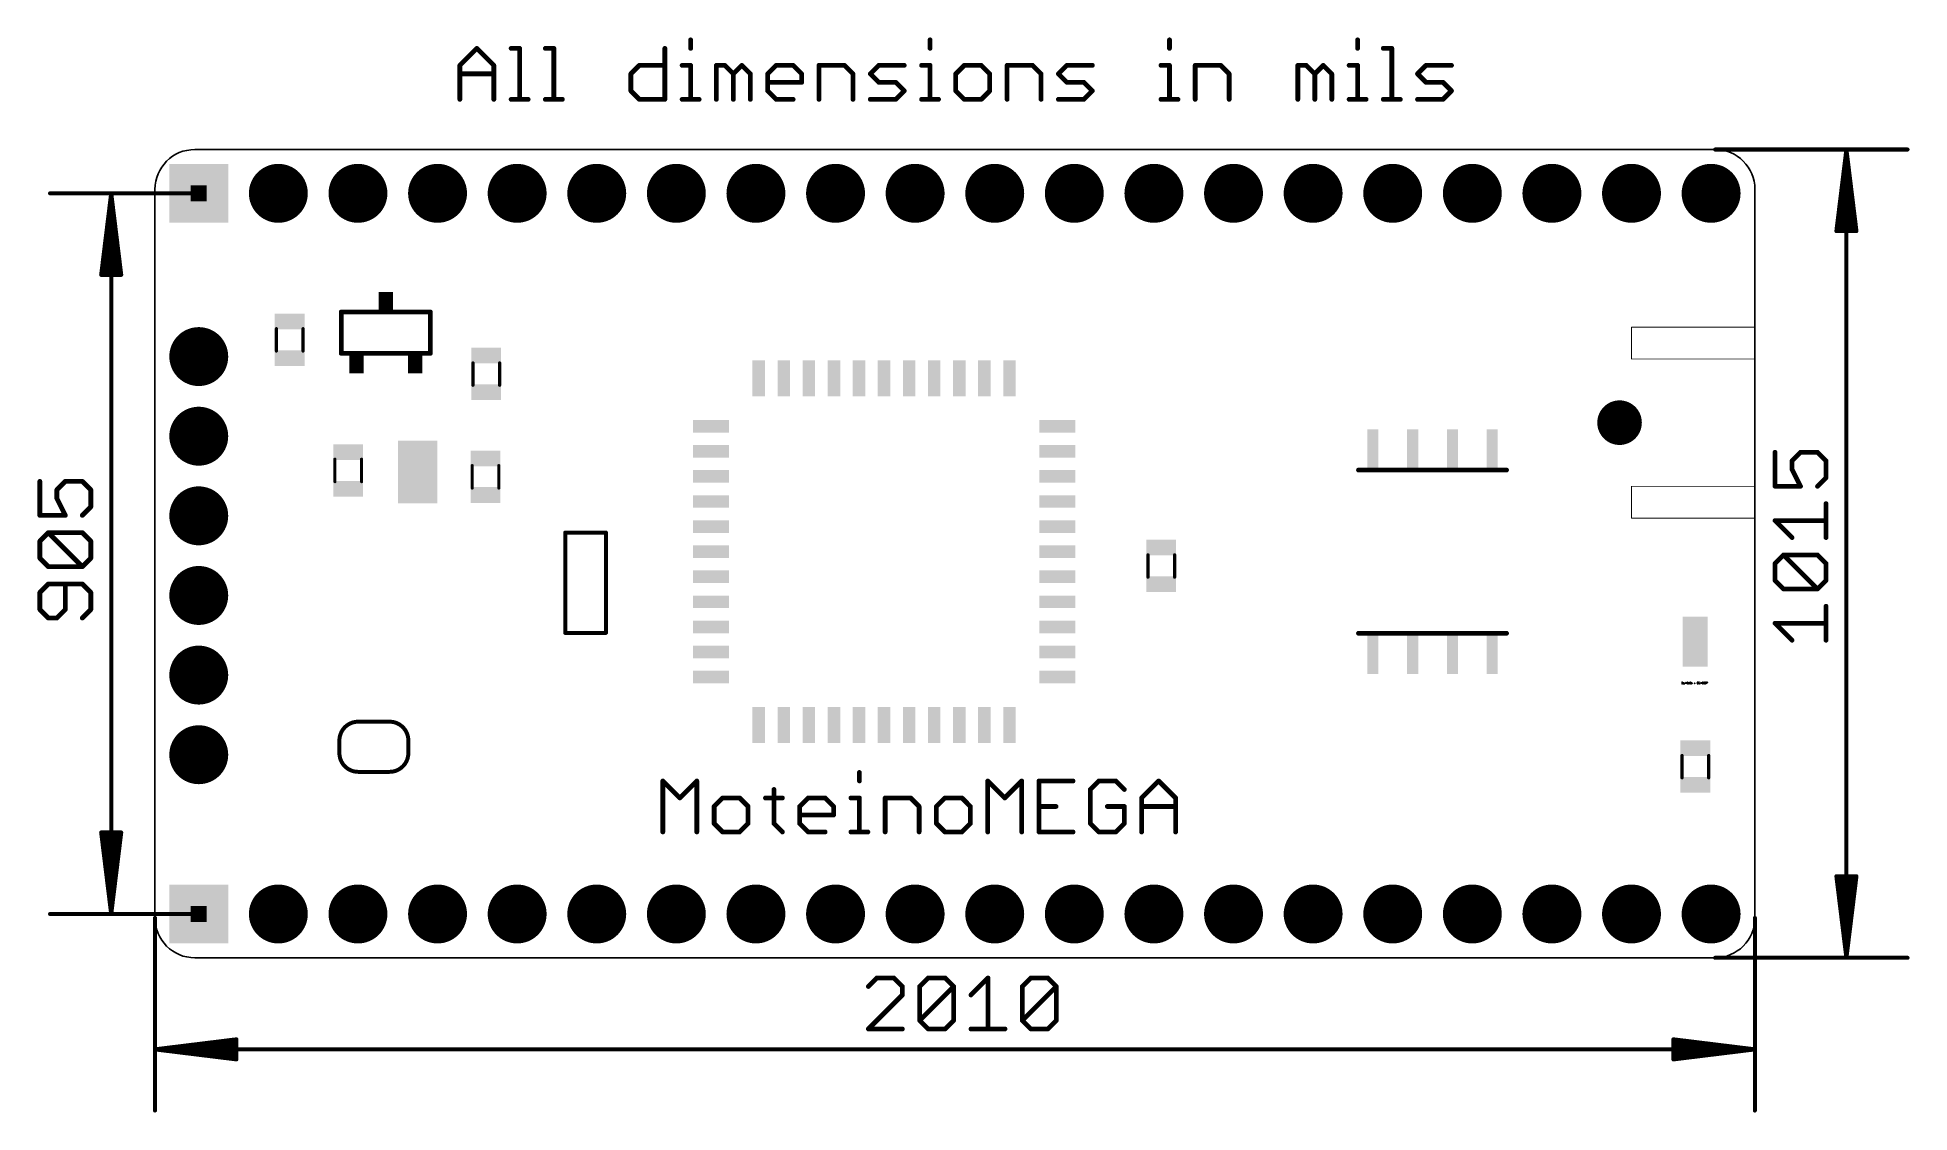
# Model space of a CAD drawing. Extents: x -0.15 to 2.2, y -0.19 to 1.16.
import ezdxf

# ---------------------------------------------------------------- set-up
doc = ezdxf.new("R2010")
doc.units = 0
for name, color, linetype in [('17', 82, 'CONTINUOUS'), ('20', 7, 'CONTINUOUS'), ('51', 53, 'CONTINUOUS')]:
    doc.layers.add(name, color=color, linetype=linetype)

# ---------------------------------------------------------------- blocks, each defined once
blk = doc.blocks.new('RECT')
blk.add_solid([(-0.5, -0.5), (0.5, -0.5), (-0.5, 0.5), (0.5, 0.5)])
blk = doc.blocks.new('ROUNDP')
at = {"const_width": 0.5}
blk.add_lwpolyline([(0, -0.25, 1), (0, 0.25, 1), (0, -0.25)], format="xyb", dxfattribs=at)
blk = doc.blocks.new('SQUAREP')
blk.add_solid([(-0.5, -0.5), (0.5, -0.5), (-0.5, 0.5), (0.5, 0.5)])

msp = doc.modelspace()

# ---------------------------------------------------------------- linework, layer by layer
at = {"layer": '20'}
for p, q in [((1.96, 1.015), (0.05, 1.015)), ((0, 0.965), (0, 0.05)), ((2.01, 0.05), (2.01, 0.965)), ((0.05, 0), (1.96, 0))]:
    msp.add_line(p, q, dxfattribs=at)
for centre, start, end in [((0.05, 0.965), 90, 180), ((1.96, 0.965), 0, 90), ((0.05, 0.05), 180, 270), ((1.96, 0.05), 270, 0)]:
    msp.add_arc(centre, 0.05, start, end, dxfattribs=at)
at = {"layer": '51'}
for p, q in [((1.918, 0.345668), (1.918334, 0.346002)), ((1.918334, 0.344), (1.918, 0.344334)), ((1.918334, 0.346002), (1.919001, 0.346002)), ((1.919001, 0.344), (1.918334, 0.344)), ((1.919001, 0.345001), (1.918667, 0.345001)), ((1.919001, 0.346002), (1.919334, 0.345668)), ((1.919334, 0.345334), (1.919001, 0.345001)), ((1.919001, 0.345001), (1.919334, 0.344667)), ((1.919334, 0.344334), (1.919001, 0.344)), ((1.919334, 0.345668), (1.919334, 0.345334)), ((1.919334, 0.344667), (1.919334, 0.344334)), ((1.919842, 0.345334), (1.920509, 0.346002)), ((1.919842, 0.344), (1.921176, 0.344)), ((1.920509, 0.346002), (1.920509, 0.344)), ((1.921683, 0.344), (1.921683, 0.344334)), ((1.921683, 0.344334), (1.922017, 0.344334)), ((1.922017, 0.344), (1.921683, 0.344)), ((1.922017, 0.344334), (1.922017, 0.344)), ((1.923605, 0.346002), (1.922604, 0.345001)), ((1.922604, 0.345001), (1.923938, 0.345001)), ((1.923605, 0.344), (1.923605, 0.346002)), ((1.924779, 0.346002), (1.924445, 0.345668)), ((1.924445, 0.345668), (1.924445, 0.345334)), ((1.924445, 0.345334), (1.924779, 0.345001)), ((1.924445, 0.344334), (1.924779, 0.344)), ((1.925446, 0.346002), (1.924779, 0.346002)), ((1.924779, 0.345001), (1.92578, 0.345001)), ((1.924779, 0.344), (1.925446, 0.344)), ((1.92578, 0.345668), (1.925446, 0.346002)), ((1.925446, 0.344), (1.92578, 0.344334)), ((1.92578, 0.344334), (1.92578, 0.345668)), ((1.926954, 0.345668), (1.926287, 0.345001)), ((1.926287, 0.345001), (1.926287, 0.344334)), ((1.927288, 0.345001), (1.926287, 0.345001)), ((1.926287, 0.344334), (1.92662, 0.344)), ((1.92662, 0.344), (1.927288, 0.344)), ((1.927621, 0.346002), (1.926954, 0.345668)), ((1.927621, 0.344667), (1.927288, 0.345001)), ((1.927288, 0.344), (1.927621, 0.344334)), ((1.927621, 0.344334), (1.927621, 0.344667)), ((1.928128, 0.345668), (1.928462, 0.346002)), ((1.928128, 0.344334), (1.928128, 0.345668)), ((1.928128, 0.344334), (1.929463, 0.345668)), ((1.928462, 0.344), (1.928128, 0.344334)), ((1.928462, 0.346002), (1.929129, 0.346002)), ((1.929129, 0.344), (1.928462, 0.344)), ((1.929129, 0.346002), (1.929463, 0.345668)), ((1.929463, 0.344334), (1.929129, 0.344)), ((1.929463, 0.345668), (1.929463, 0.344334)), ((1.930637, 0.345668), (1.92997, 0.345001)), ((1.92997, 0.345001), (1.92997, 0.344334)), ((1.930971, 0.345001), (1.92997, 0.345001)), ((1.92997, 0.344334), (1.930304, 0.344)), ((1.930304, 0.344), (1.930971, 0.344)), ((1.931304, 0.346002), (1.930637, 0.345668)), ((1.931304, 0.344667), (1.930971, 0.345001)), ((1.930971, 0.344), (1.931304, 0.344334)), ((1.931304, 0.344334), (1.931304, 0.344667)), ((1.933653, 0.345334), (1.934987, 0.344)), ((1.933653, 0.344), (1.934987, 0.345334)), ((1.937336, 0.345668), (1.93767, 0.346002)), ((1.93767, 0.344), (1.937336, 0.344334)), ((1.93767, 0.346002), (1.938337, 0.346002)), ((1.938337, 0.344), (1.93767, 0.344)), ((1.938337, 0.345001), (1.938003, 0.345001)), ((1.938337, 0.346002), (1.938671, 0.345668)), ((1.938671, 0.345334), (1.938337, 0.345001)), ((1.938337, 0.345001), (1.938671, 0.344667)), ((1.938671, 0.344334), (1.938337, 0.344)), ((1.938671, 0.345668), (1.938671, 0.345334)), ((1.938671, 0.344667), (1.938671, 0.344334)), ((1.940512, 0.346002), (1.939178, 0.346002)), ((1.939178, 0.346002), (1.939178, 0.345001)), ((1.939178, 0.345001), (1.939845, 0.345334)), ((1.939511, 0.344), (1.939178, 0.344334)), ((1.940178, 0.344), (1.939511, 0.344)), ((1.939845, 0.345334), (1.940178, 0.345334)), ((1.940178, 0.345334), (1.940512, 0.345001)), ((1.940512, 0.344334), (1.940178, 0.344)), ((1.940512, 0.345001), (1.940512, 0.344334)), ((1.941019, 0.344), (1.941019, 0.344334)), ((1.941019, 0.344334), (1.941353, 0.344334)), ((1.941353, 0.344), (1.941019, 0.344)), ((1.941353, 0.344334), (1.941353, 0.344)), ((1.942941, 0.346002), (1.94194, 0.345001)), ((1.94194, 0.345001), (1.943274, 0.345001)), ((1.942941, 0.344), (1.942941, 0.346002)), ((1.943781, 0.345668), (1.944115, 0.346002)), ((1.944115, 0.344), (1.943781, 0.344334)), ((1.944115, 0.346002), (1.944782, 0.346002)), ((1.944782, 0.344), (1.944115, 0.344)), ((1.944782, 0.345001), (1.944449, 0.345001)), ((1.944782, 0.346002), (1.945116, 0.345668)), ((1.945116, 0.345334), (1.944782, 0.345001)), ((1.944782, 0.345001), (1.945116, 0.344667)), ((1.945116, 0.344334), (1.944782, 0.344)), ((1.945116, 0.345668), (1.945116, 0.345334)), ((1.945116, 0.344667), (1.945116, 0.344334)), ((1.945623, 0.345668), (1.945957, 0.346002)), ((1.945957, 0.344), (1.945623, 0.344334)), ((1.945957, 0.346002), (1.946624, 0.346002)), ((1.946624, 0.344), (1.945957, 0.344)), ((1.946624, 0.345001), (1.94629, 0.345001)), ((1.946624, 0.346002), (1.946957, 0.345668)), ((1.946957, 0.345334), (1.946624, 0.345001)), ((1.946624, 0.345001), (1.946957, 0.344667)), ((1.946957, 0.344334), (1.946624, 0.344)), ((1.946957, 0.345668), (1.946957, 0.345334)), ((1.946957, 0.344667), (1.946957, 0.344334)), ((1.947465, 0.345668), (1.947798, 0.346002)), ((1.947465, 0.344334), (1.947465, 0.345668)), ((1.947465, 0.344334), (1.948799, 0.345668)), ((1.947798, 0.344), (1.947465, 0.344334)), ((1.947798, 0.346002), (1.948465, 0.346002)), ((1.948465, 0.344), (1.947798, 0.344)), ((1.948465, 0.346002), (1.948799, 0.345668)), ((1.948799, 0.344334), (1.948465, 0.344)), ((1.948799, 0.345668), (1.948799, 0.344334)), ((1.949306, 0.346002), (1.950641, 0.346002)), ((1.950641, 0.345668), (1.949306, 0.344334)), ((1.949306, 0.344334), (1.949306, 0.344)), ((1.950641, 0.346002), (1.950641, 0.345668))]:
    msp.add_line(p, q, dxfattribs=at)
for points, const_width in [([(0.672981, 1.15273), (0.672981, 1.142055)], 0.006), ([(0.97377, 1.15273), (0.97377, 1.142055)], 0.006), ([(1.27456, 1.15273), (1.27456, 1.142055)], 0.006), ([(1.510895, 1.15273), (1.510895, 1.142055)], 0.006), ([(0.383, 1.120703), (0.404352, 1.142055)], 0.006), ([(0.404352, 1.142055), (0.425703, 1.120703)], 0.006), ([(0.447455, 1.142055), (0.458131, 1.142055)], 0.006), ([(0.458131, 1.142055), (0.458131, 1.078)], 0.006), ([(0.490425, 1.142055), (0.501101, 1.142055)], 0.006), ([(0.501101, 1.142055), (0.501101, 1.078)], 0.006), ([(0.640553, 1.142055), (0.640553, 1.078)], 0.006), ([(1.543189, 1.142055), (1.553865, 1.142055)], 0.006), ([(1.553865, 1.142055), (1.553865, 1.078)], 0.006), ([(0.383, 1.078), (0.383, 1.120703)], 0.006), ([(0.383, 1.110027), (0.425703, 1.110027)], 0.006), ([(0.425703, 1.120703), (0.425703, 1.078)], 0.006), ([(0.59785, 1.110027), (0.608526, 1.120703)], 0.006), ([(0.59785, 1.088676), (0.59785, 1.110027)], 0.006), ([(0.608526, 1.120703), (0.640553, 1.120703)], 0.006), ([(0.662305, 1.120703), (0.672981, 1.120703)], 0.006), ([(0.672981, 1.120703), (0.672981, 1.078)], 0.006), ([(0.705275, 1.078), (0.705275, 1.120703)], 0.006), ([(0.705275, 1.120703), (0.715951, 1.120703)], 0.006), ([(0.715951, 1.120703), (0.726626, 1.110027)], 0.006), ([(0.726626, 1.110027), (0.737302, 1.120703)], 0.006), ([(0.726626, 1.110027), (0.726626, 1.078)], 0.006), ([(0.737302, 1.120703), (0.747978, 1.110027)], 0.006), ([(0.747978, 1.110027), (0.747978, 1.078)], 0.006), ([(0.76973, 1.110027), (0.780406, 1.120703)], 0.006), ([(0.76973, 1.088676), (0.76973, 1.110027)], 0.006), ([(0.780406, 1.120703), (0.801757, 1.120703)], 0.006), ([(0.801757, 1.120703), (0.812433, 1.110027)], 0.006), ([(0.812433, 1.110027), (0.812433, 1.099352)], 0.006), ([(0.834185, 1.078), (0.834185, 1.120703)], 0.006), ([(0.834185, 1.120703), (0.866212, 1.120703)], 0.006), ([(0.866212, 1.120703), (0.876888, 1.110027)], 0.006), ([(0.876888, 1.110027), (0.876888, 1.078)], 0.006), ([(0.89864, 1.110027), (0.909315, 1.120703)], 0.006), ([(0.909315, 1.099352), (0.89864, 1.110027)], 0.006), ([(0.909315, 1.120703), (0.941343, 1.120703)], 0.006), ([(0.963095, 1.120703), (0.97377, 1.120703)], 0.006), ([(0.97377, 1.120703), (0.97377, 1.078)], 0.006), ([(1.01674, 1.120703), (1.006065, 1.110027)], 0.006), ([(1.006065, 1.110027), (1.006065, 1.088676)], 0.006), ([(1.038092, 1.120703), (1.01674, 1.120703)], 0.006), ([(1.048768, 1.110027), (1.038092, 1.120703)], 0.006), ([(1.048768, 1.088676), (1.048768, 1.110027)], 0.006), ([(1.07052, 1.078), (1.07052, 1.120703)], 0.006), ([(1.07052, 1.120703), (1.102547, 1.120703)], 0.006), ([(1.102547, 1.120703), (1.113223, 1.110027)], 0.006), ([(1.113223, 1.110027), (1.113223, 1.078)], 0.006), ([(1.134975, 1.110027), (1.14565, 1.120703)], 0.006), ([(1.14565, 1.099352), (1.134975, 1.110027)], 0.006), ([(1.14565, 1.120703), (1.177678, 1.120703)], 0.006), ([(1.263885, 1.120703), (1.27456, 1.120703)], 0.006), ([(1.27456, 1.120703), (1.27456, 1.078)], 0.006), ([(1.306855, 1.078), (1.306855, 1.120703)], 0.006), ([(1.306855, 1.120703), (1.338882, 1.120703)], 0.006), ([(1.338882, 1.120703), (1.349558, 1.110027)], 0.006), ([(1.349558, 1.110027), (1.349558, 1.078)], 0.006), ([(1.435765, 1.078), (1.435765, 1.120703)], 0.006), ([(1.435765, 1.120703), (1.44644, 1.120703)], 0.006), ([(1.44644, 1.120703), (1.457116, 1.110027)], 0.006), ([(1.457116, 1.110027), (1.467792, 1.120703)], 0.006), ([(1.457116, 1.110027), (1.457116, 1.078)], 0.006), ([(1.467792, 1.120703), (1.478468, 1.110027)], 0.006), ([(1.478468, 1.110027), (1.478468, 1.078)], 0.006), ([(1.500219, 1.120703), (1.510895, 1.120703)], 0.006), ([(1.510895, 1.120703), (1.510895, 1.078)], 0.006), ([(1.586159, 1.110027), (1.596835, 1.120703)], 0.006), ([(1.596835, 1.099352), (1.586159, 1.110027)], 0.006), ([(1.596835, 1.120703), (1.628863, 1.120703)], 0.006), ([(0.608526, 1.078), (0.59785, 1.088676)], 0.006), ([(0.812433, 1.099352), (0.76973, 1.099352)], 0.006), ([(0.780406, 1.078), (0.76973, 1.088676)], 0.006), ([(0.930667, 1.099352), (0.909315, 1.099352)], 0.006), ([(0.941343, 1.088676), (0.930667, 1.099352)], 0.006), ([(0.930667, 1.078), (0.941343, 1.088676)], 0.006), ([(1.006065, 1.088676), (1.01674, 1.078)], 0.006), ([(1.038092, 1.078), (1.048768, 1.088676)], 0.006), ([(1.167002, 1.099352), (1.14565, 1.099352)], 0.006), ([(1.177678, 1.088676), (1.167002, 1.099352)], 0.006), ([(1.167002, 1.078), (1.177678, 1.088676)], 0.006), ([(1.618187, 1.099352), (1.596835, 1.099352)], 0.006), ([(1.628863, 1.088676), (1.618187, 1.099352)], 0.006), ([(1.618187, 1.078), (1.628863, 1.088676)], 0.006), ([(0.447455, 1.078), (0.468806, 1.078)], 0.006), ([(0.490425, 1.078), (0.511776, 1.078)], 0.006), ([(0.640553, 1.078), (0.608526, 1.078)], 0.006), ([(0.662305, 1.078), (0.683656, 1.078)], 0.006), ([(0.801757, 1.078), (0.780406, 1.078)], 0.006), ([(0.89864, 1.078), (0.930667, 1.078)], 0.006), ([(0.963095, 1.078), (0.984446, 1.078)], 0.006), ([(1.01674, 1.078), (1.038092, 1.078)], 0.006), ([(1.134975, 1.078), (1.167002, 1.078)], 0.006), ([(1.263885, 1.078), (1.285236, 1.078)], 0.006), ([(1.500219, 1.078), (1.521571, 1.078)], 0.006), ([(1.543189, 1.078), (1.564541, 1.078)], 0.006), ([(1.586159, 1.078), (1.618187, 1.078)], 0.006), ([(1.96, 1.015), (2.201772, 1.015)], 0.005118), ([(2.125, 1.015), (2.112431, 0.912638)], 0.005118), ([(2.125, 1.015), (2.114764, 0.912638)], 0.005118), ([(2.125, 1.015), (2.119882, 0.912638)], 0.005118), ([(2.125, 1.015), (2.125, 0)], 0.005118), ([(2.137569, 0.912638), (2.125, 1.015)], 0.005118), ([(2.130118, 0.912638), (2.125, 1.015)], 0.005118), ([(2.135236, 0.912638), (2.125, 1.015)], 0.005118), ([(0.055, 0.96), (-0.131772, 0.96)], 0.005118), ([(-0.055, 0.96), (-0.067569, 0.857638)], 0.005118), ([(-0.055, 0.96), (-0.065236, 0.857638)], 0.005118), ([(-0.055, 0.96), (-0.060118, 0.857638)], 0.005118), ([(-0.055, 0.96), (-0.055, 0.055)], 0.005118), ([(-0.042431, 0.857638), (-0.055, 0.96)], 0.005118), ([(-0.049882, 0.857638), (-0.055, 0.96)], 0.005118), ([(-0.044764, 0.857638), (-0.055, 0.96)], 0.005118), ([(2.112431, 0.912638), (2.137569, 0.912638)], 0.005118), ([(-0.067569, 0.857638), (-0.042431, 0.857638)], 0.005118), ([(0.234016, 0.759016), (0.234016, 0.810984)], 0.006), ([(0.234016, 0.810984), (0.345984, 0.810984)], 0.006), ([(0.345984, 0.810984), (0.345984, 0.759016)], 0.006), ([(0.152504, 0.790016), (0.152504, 0.761984)], 0.004), ([(0.186008, 0.790016), (0.186008, 0.761984)], 0.004), ([(1.855, 0.792), (2.01, 0.792)], 0.001), ([(1.855, 0.752), (1.855, 0.792)], 0.001), ([(1.855, 0.792), (1.855, 0.752)], 0.001), ([(2.01, 0.792), (2.01, 0.752)], 0.001), ([(0.345984, 0.759016), (0.234016, 0.759016)], 0.006), ([(0.399504, 0.747016), (0.399504, 0.718984)], 0.004), ([(0.433008, 0.747016), (0.433008, 0.718984)], 0.004), ([(1.855, 0.752), (2.01, 0.752)], 0.001), ([(2.01, 0.752), (2.01, 0.592)], 0.001), ([(2.035327, 0.634819), (2.035327, 0.592116)], 0.006), ([(2.056679, 0.624143), (2.067355, 0.634819)], 0.006), ([(2.067355, 0.634819), (2.088706, 0.634819)], 0.006), ([(2.088706, 0.634819), (2.099382, 0.624143)], 0.006), ([(0.225992, 0.597984), (0.225992, 0.626016)], 0.004), ([(0.259496, 0.597984), (0.259496, 0.626016)], 0.004), ([(0.398504, 0.618016), (0.398504, 0.589984)], 0.004), ([(0.432008, 0.618016), (0.432008, 0.589984)], 0.004), ([(1.697992, 0.61248), (1.512008, 0.61248)], 0.006), ([(2.056679, 0.613467), (2.056679, 0.624143)], 0.006), ([(2.067355, 0.592116), (2.056679, 0.613467)], 0.006), ([(2.099382, 0.624143), (2.099382, 0.602791)], 0.006), ([(-0.144673, 0.598301), (-0.144673, 0.555598)], 0.006), ([(-0.123321, 0.587625), (-0.112645, 0.598301)], 0.006), ([(-0.123321, 0.57695), (-0.123321, 0.587625)], 0.006), ([(-0.112645, 0.598301), (-0.091294, 0.598301)], 0.006), ([(-0.091294, 0.598301), (-0.080618, 0.587625)], 0.006), ([(-0.080618, 0.587625), (-0.080618, 0.566274)], 0.006), ([(1.855, 0.552), (1.855, 0.592)], 0.001), ([(2.01, 0.592), (1.855, 0.592)], 0.001), ([(2.01, 0.592), (2.01, 0.552)], 0.001), ([(2.035327, 0.592116), (2.067355, 0.592116)], 0.006), ([(2.099382, 0.602791), (2.088706, 0.592116)], 0.006), ([(-0.112645, 0.555598), (-0.123321, 0.57695)], 0.006), ([(-0.080618, 0.566274), (-0.091294, 0.555598)], 0.006), ([(2.099382, 0.527661), (2.099382, 0.570364)], 0.006), ([(-0.144673, 0.555598), (-0.112645, 0.555598)], 0.006), ([(2.01, 0.552), (1.855, 0.552)], 0.001), ([(2.056679, 0.527661), (2.035327, 0.549012)], 0.006), ([(2.035327, 0.549012), (2.099382, 0.549012)], 0.006), ([(-0.144673, 0.523171), (-0.133997, 0.533846)], 0.006), ([(-0.144673, 0.501819), (-0.144673, 0.523171)], 0.006), ([(-0.133997, 0.533846), (-0.091294, 0.533846)], 0.006), ([(-0.091294, 0.491143), (-0.133997, 0.533846)], 0.006), ([(-0.091294, 0.533846), (-0.080618, 0.523171)], 0.006), ([(-0.080618, 0.523171), (-0.080618, 0.501819)], 0.006), ([(0.515409, 0.408008), (0.515409, 0.533992)], 0.005), ([(0.515409, 0.533992), (0.566591, 0.533992)], 0.005), ([(0.566591, 0.533992), (0.566591, 0.408008)], 0.005), ([(-0.133997, 0.491143), (-0.144673, 0.501819)], 0.006), ([(-0.091294, 0.491143), (-0.133997, 0.491143)], 0.006), ([(-0.080618, 0.501819), (-0.091294, 0.491143)], 0.006), ([(1.247504, 0.506016), (1.247504, 0.477984)], 0.004), ([(1.281008, 0.506016), (1.281008, 0.477984)], 0.004), ([(2.035327, 0.495233), (2.046003, 0.505909)], 0.006), ([(2.035327, 0.473882), (2.035327, 0.495233)], 0.006), ([(2.046003, 0.505909), (2.088706, 0.505909)], 0.006), ([(2.088706, 0.463206), (2.046003, 0.505909)], 0.006), ([(2.088706, 0.505909), (2.099382, 0.495233)], 0.006), ([(2.099382, 0.495233), (2.099382, 0.473882)], 0.006), ([(-0.133997, 0.469391), (-0.144673, 0.458716)], 0.006), ([(-0.091294, 0.469391), (-0.133997, 0.469391)], 0.006), ([(-0.112645, 0.437364), (-0.112645, 0.469391)], 0.006), ([(-0.080618, 0.458716), (-0.091294, 0.469391)], 0.006), ([(2.046003, 0.463206), (2.035327, 0.473882)], 0.006), ([(2.099382, 0.473882), (2.088706, 0.463206)], 0.006), ([(-0.144673, 0.458716), (-0.144673, 0.437364)], 0.006), ([(-0.080618, 0.437364), (-0.080618, 0.458716)], 0.006), ([(2.088706, 0.463206), (2.046003, 0.463206)], 0.006), ([(-0.144673, 0.437364), (-0.133997, 0.426688)], 0.006), ([(-0.133997, 0.426688), (-0.123321, 0.426688)], 0.006), ([(-0.123321, 0.426688), (-0.112645, 0.437364)], 0.006), ([(-0.091294, 0.426688), (-0.080618, 0.437364)], 0.006), ([(2.099382, 0.398751), (2.099382, 0.441454)], 0.006), ([(0.566591, 0.408008), (0.515409, 0.408008)], 0.005), ([(1.512008, 0.40752), (1.697992, 0.40752)], 0.006), ([(2.056679, 0.398751), (2.035327, 0.420102)], 0.006), ([(2.035327, 0.420102), (2.099382, 0.420102)], 0.006), ([(0.255315, 0.296496), (0.294685, 0.296496)], 0.005), ([(0.231693, 0.257126), (0.231693, 0.272874)], 0.005), ([(0.318307, 0.272874), (0.318307, 0.257126)], 0.005), ([(0.294685, 0.233504), (0.255315, 0.233504)], 0.005), ([(0.885011, 0.23273), (0.885011, 0.222055)], 0.006), ([(1.918504, 0.254016), (1.918504, 0.225984)], 0.004), ([(1.952008, 0.254016), (1.952008, 0.225984)], 0.004), ([(0.638, 0.158), (0.638, 0.222055)], 0.006), ([(0.638, 0.222055), (0.659352, 0.200703)], 0.006), ([(0.659352, 0.200703), (0.680703, 0.222055)], 0.006), ([(0.680703, 0.222055), (0.680703, 0.158)], 0.006), ([(0.777586, 0.211379), (0.777586, 0.168676)], 0.006), ([(1.046215, 0.158), (1.046215, 0.222055)], 0.006), ([(1.046215, 0.222055), (1.067566, 0.200703)], 0.006), ([(1.067566, 0.200703), (1.088918, 0.222055)], 0.006), ([(1.088918, 0.222055), (1.088918, 0.158)], 0.006), ([(1.153373, 0.222055), (1.11067, 0.222055)], 0.006), ([(1.11067, 0.222055), (1.11067, 0.158)], 0.006), ([(1.1858, 0.222055), (1.175125, 0.211379)], 0.006), ([(1.175125, 0.211379), (1.175125, 0.168676)], 0.006), ([(1.207152, 0.222055), (1.1858, 0.222055)], 0.006), ([(1.217828, 0.211379), (1.207152, 0.222055)], 0.006), ([(1.23958, 0.200703), (1.260931, 0.222055)], 0.006), ([(1.260931, 0.222055), (1.282283, 0.200703)], 0.006), ([(0.713131, 0.200703), (0.702455, 0.190027)], 0.006), ([(0.702455, 0.190027), (0.702455, 0.168676)], 0.006), ([(0.734482, 0.200703), (0.713131, 0.200703)], 0.006), ([(0.745158, 0.190027), (0.734482, 0.200703)], 0.006), ([(0.745158, 0.168676), (0.745158, 0.190027)], 0.006), ([(0.76691, 0.200703), (0.788261, 0.200703)], 0.006), ([(0.80988, 0.190027), (0.820556, 0.200703)], 0.006), ([(0.80988, 0.168676), (0.80988, 0.190027)], 0.006), ([(0.820556, 0.200703), (0.841907, 0.200703)], 0.006), ([(0.841907, 0.200703), (0.852583, 0.190027)], 0.006), ([(0.852583, 0.190027), (0.852583, 0.179352)], 0.006), ([(0.874335, 0.200703), (0.885011, 0.200703)], 0.006), ([(0.885011, 0.200703), (0.885011, 0.158)], 0.006), ([(0.917305, 0.158), (0.917305, 0.200703)], 0.006), ([(0.917305, 0.200703), (0.949332, 0.200703)], 0.006), ([(0.949332, 0.200703), (0.960008, 0.190027)], 0.006), ([(0.960008, 0.190027), (0.960008, 0.158)], 0.006), ([(0.992436, 0.200703), (0.98176, 0.190027)], 0.006), ([(0.98176, 0.190027), (0.98176, 0.168676)], 0.006), ([(1.013787, 0.200703), (0.992436, 0.200703)], 0.006), ([(1.024463, 0.190027), (1.013787, 0.200703)], 0.006), ([(1.024463, 0.168676), (1.024463, 0.190027)], 0.006), ([(1.11067, 0.190027), (1.132021, 0.190027)], 0.006), ([(1.217828, 0.190027), (1.196476, 0.190027)], 0.006), ([(1.217828, 0.168676), (1.217828, 0.190027)], 0.006), ([(1.23958, 0.158), (1.23958, 0.200703)], 0.006), ([(1.23958, 0.190027), (1.282283, 0.190027)], 0.006), ([(1.282283, 0.200703), (1.282283, 0.158)], 0.006), ([(0.702455, 0.168676), (0.713131, 0.158)], 0.006), ([(0.734482, 0.158), (0.745158, 0.168676)], 0.006), ([(0.777586, 0.168676), (0.788261, 0.158)], 0.006), ([(0.852583, 0.179352), (0.80988, 0.179352)], 0.006), ([(0.820556, 0.158), (0.80988, 0.168676)], 0.006), ([(0.98176, 0.168676), (0.992436, 0.158)], 0.006), ([(1.013787, 0.158), (1.024463, 0.168676)], 0.006), ([(1.175125, 0.168676), (1.1858, 0.158)], 0.006), ([(1.207152, 0.158), (1.217828, 0.168676)], 0.006), ([(-0.055, 0.055), (-0.067569, 0.157362)], 0.005118), ([(-0.067569, 0.157362), (-0.042431, 0.157362)], 0.005118), ([(-0.055, 0.055), (-0.065236, 0.157362)], 0.005118), ([(-0.055, 0.055), (-0.060118, 0.157362)], 0.005118), ([(-0.042431, 0.157362), (-0.055, 0.055)], 0.005118), ([(-0.049882, 0.157362), (-0.055, 0.055)], 0.005118), ([(-0.044764, 0.157362), (-0.055, 0.055)], 0.005118), ([(0.713131, 0.158), (0.734482, 0.158)], 0.006), ([(0.841907, 0.158), (0.820556, 0.158)], 0.006), ([(0.874335, 0.158), (0.895686, 0.158)], 0.006), ([(0.992436, 0.158), (1.013787, 0.158)], 0.006), ([(1.11067, 0.158), (1.153373, 0.158)], 0.006), ([(1.1858, 0.158), (1.207152, 0.158)], 0.006), ([(2.125, 0), (2.112431, 0.102362)], 0.005118), ([(2.112431, 0.102362), (2.137569, 0.102362)], 0.005118), ([(2.125, 0), (2.114764, 0.102362)], 0.005118), ([(2.125, 0), (2.119882, 0.102362)], 0.005118), ([(2.137569, 0.102362), (2.125, 0)], 0.005118), ([(2.130118, 0.102362), (2.125, 0)], 0.005118), ([(2.135236, 0.102362), (2.125, 0)], 0.005118), ([(0.055, 0.055), (-0.131772, 0.055)], 0.005118), ([(0, 0.05), (0, -0.191772)], 0.005118), ([(2.01, 0.05), (2.01, -0.191772)], 0.005118), ([(1.96, 0), (2.201772, 0)], 0.005118), ([(0.906927, -0.025327), (0.896251, -0.036003)], 0.006), ([(0.928278, -0.025327), (0.906927, -0.025327)], 0.006), ([(0.938954, -0.036003), (0.928278, -0.025327)], 0.006), ([(0.960706, -0.036003), (0.971382, -0.025327)], 0.006), ([(0.971382, -0.025327), (0.992733, -0.025327)], 0.006), ([(0.992733, -0.025327), (1.003409, -0.036003)], 0.006), ([(1.025161, -0.046679), (1.046512, -0.025327)], 0.006), ([(1.046512, -0.025327), (1.046512, -0.089382)], 0.006), ([(1.089616, -0.036003), (1.100291, -0.025327)], 0.006), ([(1.100291, -0.025327), (1.121643, -0.025327)], 0.006), ([(1.121643, -0.025327), (1.132319, -0.036003)], 0.006), ([(0.896251, -0.089382), (0.938954, -0.046679)], 0.006), ([(0.938954, -0.046679), (0.938954, -0.036003)], 0.006), ([(0.960706, -0.078706), (0.960706, -0.036003)], 0.006), ([(0.960706, -0.078706), (1.003409, -0.036003)], 0.006), ([(1.003409, -0.036003), (1.003409, -0.078706)], 0.006), ([(1.089616, -0.078706), (1.089616, -0.036003)], 0.006), ([(1.089616, -0.078706), (1.132319, -0.036003)], 0.006), ([(1.132319, -0.036003), (1.132319, -0.078706)], 0.006), ([(0.938954, -0.089382), (0.896251, -0.089382)], 0.006), ([(0.971382, -0.089382), (0.960706, -0.078706)], 0.006), ([(0.992733, -0.089382), (0.971382, -0.089382)], 0.006), ([(1.003409, -0.078706), (0.992733, -0.089382)], 0.006), ([(1.025161, -0.089382), (1.067864, -0.089382)], 0.006), ([(1.100291, -0.089382), (1.089616, -0.078706)], 0.006), ([(1.121643, -0.089382), (1.100291, -0.089382)], 0.006), ([(1.132319, -0.078706), (1.121643, -0.089382)], 0.006), ([(0, -0.115), (0.102362, -0.102431)], 0.005118), ([(0, -0.115), (0.102362, -0.104764)], 0.005118), ([(0, -0.115), (0.102362, -0.109882)], 0.005118), ([(0, -0.115), (2.01, -0.115)], 0.005118), ([(0.102362, -0.127569), (0, -0.115)], 0.005118), ([(0.102362, -0.120118), (0, -0.115)], 0.005118), ([(0.102362, -0.125236), (0, -0.115)], 0.005118), ([(0.102362, -0.102431), (0.102362, -0.127569)], 0.005118), ([(2.01, -0.115), (1.907638, -0.102431)], 0.005118), ([(1.907638, -0.102431), (1.907638, -0.127569)], 0.005118), ([(2.01, -0.115), (1.907638, -0.104764)], 0.005118), ([(2.01, -0.115), (1.907638, -0.109882)], 0.005118), ([(1.907638, -0.127569), (2.01, -0.115)], 0.005118), ([(1.907638, -0.120118), (2.01, -0.115)], 0.005118), ([(1.907638, -0.125236), (2.01, -0.115)], 0.005118)]:
    msp.add_lwpolyline(points, dxfattribs=dict(at, const_width=const_width))
for points, const_width in [([(0.674481, 1.15273, 1), (0.671481, 1.15273)], 0.003), ([(0.97527, 1.15273, 1), (0.97227, 1.15273)], 0.003), ([(1.27606, 1.15273, 1), (1.27306, 1.15273)], 0.003), ([(1.512395, 1.15273, 1), (1.509395, 1.15273)], 0.003), ([(0.405412, 1.143115, 1), (0.403291, 1.140994)], 0.003), ([(0.405412, 1.140994, 1), (0.403291, 1.143115)], 0.003), ([(0.447455, 1.143555, 1), (0.447455, 1.140555)], 0.003), ([(0.459631, 1.142055, 1), (0.456631, 1.142055)], 0.003), ([(0.458131, 1.140555, 1), (0.458131, 1.143555)], 0.003), ([(0.490425, 1.143555, 1), (0.490425, 1.140555)], 0.003), ([(0.502601, 1.142055, 1), (0.499601, 1.142055)], 0.003), ([(0.501101, 1.140555, 1), (0.501101, 1.143555)], 0.003), ([(0.642053, 1.142055, 1), (0.639053, 1.142055)], 0.003), ([(0.671481, 1.142055, 1), (0.674481, 1.142055)], 0.003), ([(0.97227, 1.142055, 1), (0.97527, 1.142055)], 0.003), ([(1.27306, 1.142055, 1), (1.27606, 1.142055)], 0.003), ([(1.509395, 1.142055, 1), (1.512395, 1.142055)], 0.003), ([(1.543189, 1.143555, 1), (1.543189, 1.140555)], 0.003), ([(1.555365, 1.142055, 1), (1.552365, 1.142055)], 0.003), ([(1.553865, 1.140555, 1), (1.553865, 1.143555)], 0.003), ([(0.3845, 1.120703, 1), (0.3815, 1.120703)], 0.003), ([(0.381939, 1.121764, 1), (0.384061, 1.119642)], 0.003), ([(0.383, 1.111527, 1), (0.383, 1.108527)], 0.003), ([(0.427203, 1.120703, 1), (0.424203, 1.120703)], 0.003), ([(0.424642, 1.119642, 1), (0.426764, 1.121764)], 0.003), ([(0.425703, 1.108527, 1), (0.425703, 1.111527)], 0.003), ([(0.59935, 1.110027, 1), (0.59635, 1.110027)], 0.003), ([(0.596789, 1.111088, 1), (0.598911, 1.108967)], 0.003), ([(0.608526, 1.122203, 1), (0.608526, 1.119203)], 0.003), ([(0.609586, 1.119642, 1), (0.607465, 1.121764)], 0.003), ([(0.640553, 1.119203, 1), (0.640553, 1.122203)], 0.003), ([(0.662305, 1.122203, 1), (0.662305, 1.119203)], 0.003), ([(0.674481, 1.120703, 1), (0.671481, 1.120703)], 0.003), ([(0.672981, 1.119203, 1), (0.672981, 1.122203)], 0.003), ([(0.706775, 1.120703, 1), (0.703775, 1.120703)], 0.003), ([(0.705275, 1.122203, 1), (0.705275, 1.119203)], 0.003), ([(0.717011, 1.121764, 1), (0.71489, 1.119642)], 0.003), ([(0.715951, 1.119203, 1), (0.715951, 1.122203)], 0.003), ([(0.728126, 1.110027, 1), (0.725126, 1.110027)], 0.003), ([(0.725566, 1.111088, 1), (0.727687, 1.108967)], 0.003), ([(0.725566, 1.108967, 1), (0.727687, 1.111088)], 0.003), ([(0.738363, 1.121764, 1), (0.736242, 1.119642)], 0.003), ([(0.738363, 1.119642, 1), (0.736242, 1.121764)], 0.003), ([(0.749478, 1.110027, 1), (0.746478, 1.110027)], 0.003), ([(0.746917, 1.108967, 1), (0.749039, 1.111088)], 0.003), ([(0.77123, 1.110027, 1), (0.76823, 1.110027)], 0.003), ([(0.768669, 1.111088, 1), (0.77079, 1.108967)], 0.003), ([(0.780406, 1.122203, 1), (0.780406, 1.119203)], 0.003), ([(0.781466, 1.119642, 1), (0.779345, 1.121764)], 0.003), ([(0.802818, 1.121764, 1), (0.800696, 1.119642)], 0.003), ([(0.801757, 1.119203, 1), (0.801757, 1.122203)], 0.003), ([(0.813933, 1.110027, 1), (0.810933, 1.110027)], 0.003), ([(0.811372, 1.108967, 1), (0.813494, 1.111088)], 0.003), ([(0.835685, 1.120703, 1), (0.832685, 1.120703)], 0.003), ([(0.834185, 1.122203, 1), (0.834185, 1.119203)], 0.003), ([(0.867273, 1.121764, 1), (0.865151, 1.119642)], 0.003), ([(0.866212, 1.119203, 1), (0.866212, 1.122203)], 0.003), ([(0.878388, 1.110027, 1), (0.875388, 1.110027)], 0.003), ([(0.875827, 1.108967, 1), (0.877949, 1.111088)], 0.003), ([(0.8997, 1.111088, 1), (0.897579, 1.108967)], 0.003), ([(0.897579, 1.111088, 1), (0.8997, 1.108967)], 0.003), ([(0.909315, 1.122203, 1), (0.909315, 1.119203)], 0.003), ([(0.910376, 1.119642, 1), (0.908255, 1.121764)], 0.003), ([(0.941343, 1.119203, 1), (0.941343, 1.122203)], 0.003), ([(0.963095, 1.122203, 1), (0.963095, 1.119203)], 0.003), ([(0.97527, 1.120703, 1), (0.97227, 1.120703)], 0.003), ([(0.97377, 1.119203, 1), (0.97377, 1.122203)], 0.003), ([(1.007565, 1.110027, 1), (1.004565, 1.110027)], 0.003), ([(1.005004, 1.111088, 1), (1.007125, 1.108967)], 0.003), ([(1.01674, 1.122203, 1), (1.01674, 1.119203)], 0.003), ([(1.017801, 1.119642, 1), (1.01568, 1.121764)], 0.003), ([(1.039153, 1.121764, 1), (1.037031, 1.119642)], 0.003), ([(1.038092, 1.119203, 1), (1.038092, 1.122203)], 0.003), ([(1.050268, 1.110027, 1), (1.047268, 1.110027)], 0.003), ([(1.047707, 1.108967, 1), (1.049828, 1.111088)], 0.003), ([(1.07202, 1.120703, 1), (1.06902, 1.120703)], 0.003), ([(1.07052, 1.122203, 1), (1.07052, 1.119203)], 0.003), ([(1.103608, 1.121764, 1), (1.101486, 1.119642)], 0.003), ([(1.102547, 1.119203, 1), (1.102547, 1.122203)], 0.003), ([(1.114723, 1.110027, 1), (1.111723, 1.110027)], 0.003), ([(1.112162, 1.108967, 1), (1.114283, 1.111088)], 0.003), ([(1.136035, 1.111088, 1), (1.133914, 1.108967)], 0.003), ([(1.133914, 1.111088, 1), (1.136035, 1.108967)], 0.003), ([(1.14565, 1.122203, 1), (1.14565, 1.119203)], 0.003), ([(1.146711, 1.119642, 1), (1.14459, 1.121764)], 0.003), ([(1.177678, 1.119203, 1), (1.177678, 1.122203)], 0.003), ([(1.263885, 1.122203, 1), (1.263885, 1.119203)], 0.003), ([(1.27606, 1.120703, 1), (1.27306, 1.120703)], 0.003), ([(1.27456, 1.119203, 1), (1.27456, 1.122203)], 0.003), ([(1.308355, 1.120703, 1), (1.305355, 1.120703)], 0.003), ([(1.306855, 1.122203, 1), (1.306855, 1.119203)], 0.003), ([(1.339943, 1.121764, 1), (1.337821, 1.119642)], 0.003), ([(1.338882, 1.119203, 1), (1.338882, 1.122203)], 0.003), ([(1.351058, 1.110027, 1), (1.348058, 1.110027)], 0.003), ([(1.348497, 1.108967, 1), (1.350618, 1.111088)], 0.003), ([(1.437265, 1.120703, 1), (1.434265, 1.120703)], 0.003), ([(1.435765, 1.122203, 1), (1.435765, 1.119203)], 0.003), ([(1.447501, 1.121764, 1), (1.44538, 1.119642)], 0.003), ([(1.44644, 1.119203, 1), (1.44644, 1.122203)], 0.003), ([(1.458616, 1.110027, 1), (1.455616, 1.110027)], 0.003), ([(1.456055, 1.111088, 1), (1.458177, 1.108967)], 0.003), ([(1.456055, 1.108967, 1), (1.458177, 1.111088)], 0.003), ([(1.468852, 1.121764, 1), (1.466731, 1.119642)], 0.003), ([(1.468852, 1.119642, 1), (1.466731, 1.121764)], 0.003), ([(1.479968, 1.110027, 1), (1.476968, 1.110027)], 0.003), ([(1.477407, 1.108967, 1), (1.479528, 1.111088)], 0.003), ([(1.500219, 1.122203, 1), (1.500219, 1.119203)], 0.003), ([(1.512395, 1.120703, 1), (1.509395, 1.120703)], 0.003), ([(1.510895, 1.119203, 1), (1.510895, 1.122203)], 0.003), ([(1.58722, 1.111088, 1), (1.585099, 1.108967)], 0.003), ([(1.585099, 1.111088, 1), (1.58722, 1.108967)], 0.003), ([(1.596835, 1.122203, 1), (1.596835, 1.119203)], 0.003), ([(1.597896, 1.119642, 1), (1.595774, 1.121764)], 0.003), ([(1.628863, 1.119203, 1), (1.628863, 1.122203)], 0.003), ([(0.598911, 1.089736, 1), (0.596789, 1.087615)], 0.003), ([(0.59635, 1.088676, 1), (0.59935, 1.088676)], 0.003), ([(0.76973, 1.100852, 1), (0.76973, 1.097852)], 0.003), ([(0.77079, 1.089736, 1), (0.768669, 1.087615)], 0.003), ([(0.76823, 1.088676, 1), (0.77123, 1.088676)], 0.003), ([(0.810933, 1.099352, 1), (0.813933, 1.099352)], 0.003), ([(0.812433, 1.097852, 1), (0.812433, 1.100852)], 0.003), ([(0.909315, 1.100852, 1), (0.909315, 1.097852)], 0.003), ([(0.908255, 1.098291, 1), (0.910376, 1.100412)], 0.003), ([(0.931728, 1.100412, 1), (0.929606, 1.098291)], 0.003), ([(0.930667, 1.097852, 1), (0.930667, 1.100852)], 0.003), ([(0.942404, 1.087615, 1), (0.940282, 1.089736)], 0.003), ([(0.940282, 1.087615, 1), (0.942404, 1.089736)], 0.003), ([(1.007125, 1.089736, 1), (1.005004, 1.087615)], 0.003), ([(1.004565, 1.088676, 1), (1.007565, 1.088676)], 0.003), ([(1.047268, 1.088676, 1), (1.050268, 1.088676)], 0.003), ([(1.049828, 1.087615, 1), (1.047707, 1.089736)], 0.003), ([(1.14565, 1.100852, 1), (1.14565, 1.097852)], 0.003), ([(1.14459, 1.098291, 1), (1.146711, 1.100412)], 0.003), ([(1.168063, 1.100412, 1), (1.165941, 1.098291)], 0.003), ([(1.167002, 1.097852, 1), (1.167002, 1.100852)], 0.003), ([(1.178738, 1.087615, 1), (1.176617, 1.089736)], 0.003), ([(1.176617, 1.087615, 1), (1.178738, 1.089736)], 0.003), ([(1.596835, 1.100852, 1), (1.596835, 1.097852)], 0.003), ([(1.595774, 1.098291, 1), (1.597896, 1.100412)], 0.003), ([(1.619247, 1.100412, 1), (1.617126, 1.098291)], 0.003), ([(1.618187, 1.097852, 1), (1.618187, 1.100852)], 0.003), ([(1.629923, 1.087615, 1), (1.627802, 1.089736)], 0.003), ([(1.627802, 1.087615, 1), (1.629923, 1.089736)], 0.003), ([(0.3815, 1.078, 1), (0.3845, 1.078)], 0.003), ([(0.424203, 1.078, 1), (0.427203, 1.078)], 0.003), ([(0.447455, 1.0795, 1), (0.447455, 1.0765)], 0.003), ([(0.456631, 1.078, 1), (0.459631, 1.078)], 0.003), ([(0.468806, 1.0765, 1), (0.468806, 1.0795)], 0.003), ([(0.490425, 1.0795, 1), (0.490425, 1.0765)], 0.003), ([(0.499601, 1.078, 1), (0.502601, 1.078)], 0.003), ([(0.511776, 1.0765, 1), (0.511776, 1.0795)], 0.003), ([(0.608526, 1.0795, 1), (0.608526, 1.0765)], 0.003), ([(0.607465, 1.076939, 1), (0.609586, 1.079061)], 0.003), ([(0.639053, 1.078, 1), (0.642053, 1.078)], 0.003), ([(0.640553, 1.0765, 1), (0.640553, 1.0795)], 0.003), ([(0.662305, 1.0795, 1), (0.662305, 1.0765)], 0.003), ([(0.671481, 1.078, 1), (0.674481, 1.078)], 0.003), ([(0.683656, 1.0765, 1), (0.683656, 1.0795)], 0.003), ([(0.703775, 1.078, 1), (0.706775, 1.078)], 0.003), ([(0.725126, 1.078, 1), (0.728126, 1.078)], 0.003), ([(0.746478, 1.078, 1), (0.749478, 1.078)], 0.003), ([(0.780406, 1.0795, 1), (0.780406, 1.0765)], 0.003), ([(0.779345, 1.076939, 1), (0.781466, 1.079061)], 0.003), ([(0.801757, 1.0765, 1), (0.801757, 1.0795)], 0.003), ([(0.832685, 1.078, 1), (0.835685, 1.078)], 0.003), ([(0.875388, 1.078, 1), (0.878388, 1.078)], 0.003), ([(0.89864, 1.0795, 1), (0.89864, 1.0765)], 0.003), ([(0.929606, 1.079061, 1), (0.931728, 1.076939)], 0.003), ([(0.930667, 1.0765, 1), (0.930667, 1.0795)], 0.003), ([(0.963095, 1.0795, 1), (0.963095, 1.0765)], 0.003), ([(0.97227, 1.078, 1), (0.97527, 1.078)], 0.003), ([(0.984446, 1.0765, 1), (0.984446, 1.0795)], 0.003), ([(1.01674, 1.0795, 1), (1.01674, 1.0765)], 0.003), ([(1.01568, 1.076939, 1), (1.017801, 1.079061)], 0.003), ([(1.037031, 1.079061, 1), (1.039153, 1.076939)], 0.003), ([(1.038092, 1.0765, 1), (1.038092, 1.0795)], 0.003), ([(1.06902, 1.078, 1), (1.07202, 1.078)], 0.003), ([(1.111723, 1.078, 1), (1.114723, 1.078)], 0.003), ([(1.134975, 1.0795, 1), (1.134975, 1.0765)], 0.003), ([(1.165941, 1.079061, 1), (1.168063, 1.076939)], 0.003), ([(1.167002, 1.0765, 1), (1.167002, 1.0795)], 0.003), ([(1.263885, 1.0795, 1), (1.263885, 1.0765)], 0.003), ([(1.27306, 1.078, 1), (1.27606, 1.078)], 0.003), ([(1.285236, 1.0765, 1), (1.285236, 1.0795)], 0.003), ([(1.305355, 1.078, 1), (1.308355, 1.078)], 0.003), ([(1.348058, 1.078, 1), (1.351058, 1.078)], 0.003), ([(1.434265, 1.078, 1), (1.437265, 1.078)], 0.003), ([(1.455616, 1.078, 1), (1.458616, 1.078)], 0.003), ([(1.476968, 1.078, 1), (1.479968, 1.078)], 0.003), ([(1.500219, 1.0795, 1), (1.500219, 1.0765)], 0.003), ([(1.509395, 1.078, 1), (1.512395, 1.078)], 0.003), ([(1.521571, 1.0765, 1), (1.521571, 1.0795)], 0.003), ([(1.543189, 1.0795, 1), (1.543189, 1.0765)], 0.003), ([(1.552365, 1.078, 1), (1.555365, 1.078)], 0.003), ([(1.564541, 1.0765, 1), (1.564541, 1.0795)], 0.003), ([(1.586159, 1.0795, 1), (1.586159, 1.0765)], 0.003), ([(1.617126, 1.079061, 1), (1.619247, 1.076939)], 0.003), ([(1.618187, 1.0765, 1), (1.618187, 1.0795)], 0.003), ([(1.96, 1.01628, 1), (1.96, 1.01372)], 0.002559), ([(2.12628, 1.015, 1), (2.12372, 1.015)], 0.002559), ([(2.12627, 1.015156, 1), (2.12373, 1.014844)], 0.002559), ([(2.126278, 1.015064, 1), (2.123722, 1.014936)], 0.002559), ([(2.126273, 1.015127, 1), (2.123727, 1.014873)], 0.002559), ([(2.126278, 1.014936, 1), (2.123722, 1.015064)], 0.002559), ([(2.126273, 1.014873, 1), (2.123727, 1.015127)], 0.002559), ([(2.12627, 1.014844, 1), (2.12373, 1.015156)], 0.002559), ([(2.201772, 1.01372, 1), (2.201772, 1.01628)], 0.002559), ([(-0.131772, 0.96128, 1), (-0.131772, 0.95872)], 0.002559), ([(-0.05372, 0.96, 1), (-0.05628, 0.96)], 0.002559), ([(-0.05373, 0.960156, 1), (-0.05627, 0.959844)], 0.002559), ([(-0.053722, 0.960064, 1), (-0.056278, 0.959936)], 0.002559), ([(-0.053727, 0.960127, 1), (-0.056273, 0.959873)], 0.002559), ([(-0.053722, 0.959936, 1), (-0.056278, 0.960064)], 0.002559), ([(-0.053727, 0.959873, 1), (-0.056273, 0.960127)], 0.002559), ([(-0.05373, 0.959844, 1), (-0.05627, 0.960156)], 0.002559), ([(0.055, 0.95872, 1), (0.055, 0.96128)], 0.002559), ([(2.112431, 0.913917, 1), (2.112431, 0.911358)], 0.002559), ([(2.111161, 0.912794, 1), (2.113701, 0.912482)], 0.002559), ([(2.113491, 0.912765, 1), (2.116037, 0.91251)], 0.002559), ([(2.118604, 0.912702, 1), (2.12116, 0.912574)], 0.002559), ([(2.12884, 0.912574, 1), (2.131396, 0.912702)], 0.002559), ([(2.133963, 0.91251, 1), (2.136509, 0.912765)], 0.002559), ([(2.136299, 0.912482, 1), (2.138839, 0.912794)], 0.002559), ([(2.137569, 0.911358, 1), (2.137569, 0.913917)], 0.002559), ([(-0.067569, 0.858917, 1), (-0.067569, 0.856358)], 0.002559), ([(-0.068839, 0.857794, 1), (-0.066299, 0.857482)], 0.002559), ([(-0.066509, 0.857765, 1), (-0.063963, 0.85751)], 0.002559), ([(-0.061396, 0.857702, 1), (-0.05884, 0.857574)], 0.002559), ([(-0.05116, 0.857574, 1), (-0.048604, 0.857702)], 0.002559), ([(-0.046037, 0.85751, 1), (-0.043491, 0.857765)], 0.002559), ([(-0.043701, 0.857482, 1), (-0.041161, 0.857794)], 0.002559), ([(-0.042431, 0.856358, 1), (-0.042431, 0.858917)], 0.002559), ([(0.235516, 0.810984, 1), (0.232516, 0.810984)], 0.003), ([(0.234016, 0.812484, 1), (0.234016, 0.809484)], 0.003), ([(0.347484, 0.810984, 1), (0.344484, 0.810984)], 0.003), ([(0.345984, 0.809484, 1), (0.345984, 0.812484)], 0.003), ([(0.153504, 0.790016, 1), (0.151504, 0.790016)], 0.002), ([(0.187008, 0.790016, 1), (0.185008, 0.790016)], 0.002), ([(1.855, 0.79225, 1), (1.855, 0.79175)], 0.0005), ([(1.85525, 0.792, 1), (1.85475, 0.792)], 0.0005), ([(1.85525, 0.792, 1), (1.85475, 0.792)], 0.0005), ([(2.01025, 0.792, 1), (2.00975, 0.792)], 0.0005), ([(2.01, 0.79175, 1), (2.01, 0.79225)], 0.0005), ([(0.151504, 0.761984, 1), (0.153504, 0.761984)], 0.002), ([(0.185008, 0.761984, 1), (0.187008, 0.761984)], 0.002), ([(0.234016, 0.760516, 1), (0.234016, 0.757516)], 0.003), ([(0.232516, 0.759016, 1), (0.235516, 0.759016)], 0.003), ([(0.344484, 0.759016, 1), (0.347484, 0.759016)], 0.003), ([(0.345984, 0.757516, 1), (0.345984, 0.760516)], 0.003), ([(0.400504, 0.747016, 1), (0.398504, 0.747016)], 0.002), ([(0.434008, 0.747016, 1), (0.432008, 0.747016)], 0.002), ([(1.855, 0.75225, 1), (1.855, 0.75175)], 0.0005), ([(1.85475, 0.752, 1), (1.85525, 0.752)], 0.0005), ([(1.85475, 0.752, 1), (1.85525, 0.752)], 0.0005), ([(2.01025, 0.752, 1), (2.00975, 0.752)], 0.0005), ([(2.00975, 0.752, 1), (2.01025, 0.752)], 0.0005), ([(2.01, 0.75175, 1), (2.01, 0.75225)], 0.0005), ([(0.398504, 0.718984, 1), (0.400504, 0.718984)], 0.002), ([(0.432008, 0.718984, 1), (0.434008, 0.718984)], 0.002), ([(2.036827, 0.634819, 1), (2.033827, 0.634819)], 0.003), ([(2.067355, 0.636319, 1), (2.067355, 0.633319)], 0.003), ([(2.068415, 0.633758, 1), (2.066294, 0.63588)], 0.003), ([(2.089767, 0.63588, 1), (2.087646, 0.633758)], 0.003), ([(2.088706, 0.633319, 1), (2.088706, 0.636319)], 0.003), ([(0.226992, 0.626016, 1), (0.224992, 0.626016)], 0.002), ([(0.260496, 0.626016, 1), (0.258496, 0.626016)], 0.002), ([(0.399504, 0.618016, 1), (0.397504, 0.618016)], 0.002), ([(0.433008, 0.618016, 1), (0.431008, 0.618016)], 0.002), ([(1.512008, 0.61398, 1), (1.512008, 0.61098)], 0.003), ([(1.697992, 0.61098, 1), (1.697992, 0.61398)], 0.003), ([(2.055618, 0.625204, 1), (2.057739, 0.623082)], 0.003), ([(2.058179, 0.624143, 1), (2.055179, 0.624143)], 0.003), ([(2.05802, 0.614138, 1), (2.055337, 0.612796)], 0.003), ([(2.055179, 0.613467, 1), (2.058179, 0.613467)], 0.003), ([(2.100882, 0.624143, 1), (2.097882, 0.624143)], 0.003), ([(2.098321, 0.623082, 1), (2.100443, 0.625204)], 0.003), ([(-0.143173, 0.598301, 1), (-0.146173, 0.598301)], 0.003), ([(-0.121821, 0.587625, 1), (-0.124821, 0.587625)], 0.003), ([(-0.124382, 0.588686, 1), (-0.122261, 0.586565)], 0.003), ([(-0.112645, 0.599801, 1), (-0.112645, 0.596801)], 0.003), ([(-0.111585, 0.597241, 1), (-0.113706, 0.599362)], 0.003), ([(-0.090233, 0.599362, 1), (-0.092354, 0.597241)], 0.003), ([(-0.091294, 0.596801, 1), (-0.091294, 0.599801)], 0.003), ([(-0.079118, 0.587625, 1), (-0.082118, 0.587625)], 0.003), ([(-0.081679, 0.586565, 1), (-0.079557, 0.588686)], 0.003), ([(0.224992, 0.597984, 1), (0.226992, 0.597984)], 0.002), ([(0.258496, 0.597984, 1), (0.260496, 0.597984)], 0.002), ([(0.397504, 0.589984, 1), (0.399504, 0.589984)], 0.002), ([(0.431008, 0.589984, 1), (0.433008, 0.589984)], 0.002), ([(1.85525, 0.592, 1), (1.85475, 0.592)], 0.0005), ([(1.855, 0.59225, 1), (1.855, 0.59175)], 0.0005), ([(2.01025, 0.592, 1), (2.00975, 0.592)], 0.0005), ([(2.00975, 0.592, 1), (2.01025, 0.592)], 0.0005), ([(2.01, 0.59175, 1), (2.01, 0.59225)], 0.0005), ([(2.035327, 0.593616, 1), (2.035327, 0.590616)], 0.003), ([(2.033827, 0.592116, 1), (2.036827, 0.592116)], 0.003), ([(2.066013, 0.591445, 1), (2.068696, 0.592787)], 0.003), ([(2.067355, 0.590616, 1), (2.067355, 0.593616)], 0.003), ([(2.087646, 0.593176, 1), (2.089767, 0.591055)], 0.003), ([(2.097882, 0.602791, 1), (2.100882, 0.602791)], 0.003), ([(2.100443, 0.601731, 1), (2.098321, 0.603852)], 0.003), ([(-0.12198, 0.577621, 1), (-0.124663, 0.576279)], 0.003), ([(-0.124821, 0.57695, 1), (-0.121821, 0.57695)], 0.003), ([(-0.082118, 0.566274, 1), (-0.079118, 0.566274)], 0.003), ([(-0.079557, 0.565213, 1), (-0.081679, 0.567335)], 0.003), ([(2.100882, 0.570364, 1), (2.097882, 0.570364)], 0.003), ([(-0.144673, 0.557098, 1), (-0.144673, 0.554098)], 0.003), ([(-0.146173, 0.555598, 1), (-0.143173, 0.555598)], 0.003), ([(-0.113987, 0.554927, 1), (-0.111304, 0.556269)], 0.003), ([(-0.112645, 0.554098, 1), (-0.112645, 0.557098)], 0.003), ([(-0.092354, 0.556659, 1), (-0.090233, 0.554538)], 0.003), ([(1.855, 0.55225, 1), (1.855, 0.55175)], 0.0005), ([(1.85475, 0.552, 1), (1.85525, 0.552)], 0.0005), ([(2.00975, 0.552, 1), (2.01025, 0.552)], 0.0005), ([(2.01, 0.55175, 1), (2.01, 0.55225)], 0.0005), ([(2.035327, 0.550512, 1), (2.035327, 0.547512)], 0.003), ([(2.036388, 0.550073, 1), (2.034267, 0.547952)], 0.003), ([(2.099382, 0.547512, 1), (2.099382, 0.550512)], 0.003), ([(-0.143173, 0.523171, 1), (-0.146173, 0.523171)], 0.003), ([(-0.145733, 0.524231, 1), (-0.143612, 0.52211)], 0.003), ([(-0.132936, 0.534907, 1), (-0.135058, 0.532786)], 0.003), ([(-0.133997, 0.535346, 1), (-0.133997, 0.532346)], 0.003), ([(-0.132936, 0.532786, 1), (-0.135058, 0.534907)], 0.003), ([(-0.090233, 0.534907, 1), (-0.092354, 0.532786)], 0.003), ([(-0.091294, 0.532346, 1), (-0.091294, 0.535346)], 0.003), ([(-0.079118, 0.523171, 1), (-0.082118, 0.523171)], 0.003), ([(-0.081679, 0.52211, 1), (-0.079557, 0.524231)], 0.003), ([(0.516659, 0.533992, 1), (0.514159, 0.533992)], 0.0025), ([(0.515409, 0.535242, 1), (0.515409, 0.532742)], 0.0025), ([(0.567841, 0.533992, 1), (0.565341, 0.533992)], 0.0025), ([(0.566591, 0.532742, 1), (0.566591, 0.535242)], 0.0025), ([(2.055618, 0.5266, 1), (2.057739, 0.528721)], 0.003), ([(2.097882, 0.527661, 1), (2.100882, 0.527661)], 0.003), ([(-0.143612, 0.50288, 1), (-0.145733, 0.500758)], 0.003), ([(-0.146173, 0.501819, 1), (-0.143173, 0.501819)], 0.003), ([(-0.133997, 0.492643, 1), (-0.133997, 0.489643)], 0.003), ([(-0.091294, 0.489643, 1), (-0.091294, 0.492643)], 0.003), ([(-0.082118, 0.501819, 1), (-0.079118, 0.501819)], 0.003), ([(-0.079557, 0.500758, 1), (-0.081679, 0.50288)], 0.003), ([(1.248504, 0.506016, 1), (1.246504, 0.506016)], 0.002), ([(1.282008, 0.506016, 1), (1.280008, 0.506016)], 0.002), ([(2.036827, 0.495233, 1), (2.033827, 0.495233)], 0.003), ([(2.034267, 0.496294, 1), (2.036388, 0.494172)], 0.003), ([(2.046003, 0.507409, 1), (2.046003, 0.504409)], 0.003), ([(2.047064, 0.50697, 1), (2.044942, 0.504848)], 0.003), ([(2.047064, 0.504848, 1), (2.044942, 0.50697)], 0.003), ([(2.089767, 0.50697, 1), (2.087646, 0.504848)], 0.003), ([(2.088706, 0.504409, 1), (2.088706, 0.507409)], 0.003), ([(2.100882, 0.495233, 1), (2.097882, 0.495233)], 0.003), ([(2.098321, 0.494172, 1), (2.100443, 0.496294)], 0.003), ([(-0.133997, 0.470891, 1), (-0.133997, 0.467891)], 0.003), ([(-0.135058, 0.490083, 1), (-0.132936, 0.492204)], 0.003), ([(-0.132936, 0.468331, 1), (-0.135058, 0.470452)], 0.003), ([(-0.111145, 0.469391, 1), (-0.114145, 0.469391)], 0.003), ([(-0.092354, 0.492204, 1), (-0.090233, 0.490083)], 0.003), ([(-0.090233, 0.470452, 1), (-0.092354, 0.468331)], 0.003), ([(-0.092354, 0.490083, 1), (-0.090233, 0.492204)], 0.003), ([(-0.091294, 0.467891, 1), (-0.091294, 0.470891)], 0.003), ([(1.246504, 0.477984, 1), (1.248504, 0.477984)], 0.002), ([(1.280008, 0.477984, 1), (1.282008, 0.477984)], 0.002), ([(2.033827, 0.473882, 1), (2.036827, 0.473882)], 0.003), ([(2.036388, 0.474942, 1), (2.034267, 0.472821)], 0.003), ([(2.097882, 0.473882, 1), (2.100882, 0.473882)], 0.003), ([(2.100443, 0.472821, 1), (2.098321, 0.474942)], 0.003), ([(-0.143173, 0.458716, 1), (-0.146173, 0.458716)], 0.003), ([(-0.145733, 0.459776, 1), (-0.143612, 0.457655)], 0.003), ([(-0.079118, 0.458716, 1), (-0.082118, 0.458716)], 0.003), ([(-0.081679, 0.457655, 1), (-0.079557, 0.459776)], 0.003), ([(2.046003, 0.464706, 1), (2.046003, 0.461706)], 0.003), ([(2.044942, 0.462145, 1), (2.047064, 0.464266)], 0.003), ([(2.087646, 0.464266, 1), (2.089767, 0.462145)], 0.003), ([(2.087646, 0.462145, 1), (2.089767, 0.464266)], 0.003), ([(2.088706, 0.461706, 1), (2.088706, 0.464706)], 0.003), ([(-0.143612, 0.438425, 1), (-0.145733, 0.436303)], 0.003), ([(-0.146173, 0.437364, 1), (-0.143173, 0.437364)], 0.003), ([(-0.133997, 0.428188, 1), (-0.133997, 0.425188)], 0.003), ([(-0.135058, 0.425628, 1), (-0.132936, 0.427749)], 0.003), ([(-0.124382, 0.427749, 1), (-0.122261, 0.425628)], 0.003), ([(-0.123321, 0.425188, 1), (-0.123321, 0.428188)], 0.003), ([(-0.114145, 0.437364, 1), (-0.111145, 0.437364)], 0.003), ([(-0.111585, 0.436303, 1), (-0.113706, 0.438425)], 0.003), ([(-0.092354, 0.427749, 1), (-0.090233, 0.425628)], 0.003), ([(-0.082118, 0.437364, 1), (-0.079118, 0.437364)], 0.003), ([(-0.079557, 0.436303, 1), (-0.081679, 0.438425)], 0.003), ([(2.100882, 0.441454, 1), (2.097882, 0.441454)], 0.003), ([(0.515409, 0.409258, 1), (0.515409, 0.406758)], 0.0025), ([(0.514159, 0.408008, 1), (0.516659, 0.408008)], 0.0025), ([(0.565341, 0.408008, 1), (0.567841, 0.408008)], 0.0025), ([(0.566591, 0.406758, 1), (0.566591, 0.409258)], 0.0025), ([(1.512008, 0.40902, 1), (1.512008, 0.40602)], 0.003), ([(1.697992, 0.40602, 1), (1.697992, 0.40902)], 0.003), ([(2.035327, 0.421602, 1), (2.035327, 0.418602)], 0.003), ([(2.036388, 0.421163, 1), (2.034267, 0.419042)], 0.003), ([(2.055618, 0.39769, 1), (2.057739, 0.399812)], 0.003), ([(2.097882, 0.398751, 1), (2.100882, 0.398751)], 0.003), ([(2.099382, 0.418602, 1), (2.099382, 0.421602)], 0.003), ([(0.255315, 0.296496, 0.414214), (0.231693, 0.272874)], 0.005), ([(0.255315, 0.297746, 1), (0.255315, 0.295246)], 0.0025), ([(0.255315, 0.295246, 1), (0.255315, 0.297746)], 0.0025), ([(0.318307, 0.272874, 0.414214), (0.294685, 0.296496)], 0.005), ([(0.294685, 0.297746, 1), (0.294685, 0.295246)], 0.0025), ([(0.294685, 0.295246, 1), (0.294685, 0.297746)], 0.0025), ([(0.232943, 0.272874, 1), (0.230443, 0.272874)], 0.0025), ([(0.230443, 0.272874, 1), (0.232943, 0.272874)], 0.0025), ([(0.231693, 0.257126, 0.414214), (0.255315, 0.233504)], 0.005), ([(0.232943, 0.257126, 1), (0.230443, 0.257126)], 0.0025), ([(0.294685, 0.233504, 0.414214), (0.318307, 0.257126)], 0.005), ([(0.319557, 0.272874, 1), (0.317057, 0.272874)], 0.0025), ([(0.317057, 0.272874, 1), (0.319557, 0.272874)], 0.0025), ([(0.319557, 0.257126, 1), (0.317057, 0.257126)], 0.0025), ([(0.230443, 0.257126, 1), (0.232943, 0.257126)], 0.0025), ([(0.255315, 0.234754, 1), (0.255315, 0.232254)], 0.0025), ([(0.255315, 0.232254, 1), (0.255315, 0.234754)], 0.0025), ([(0.294685, 0.234754, 1), (0.294685, 0.232254)], 0.0025), ([(0.294685, 0.232254, 1), (0.294685, 0.234754)], 0.0025), ([(0.317057, 0.257126, 1), (0.319557, 0.257126)], 0.0025), ([(0.886511, 0.23273, 1), (0.883511, 0.23273)], 0.003), ([(1.919504, 0.254016, 1), (1.917504, 0.254016)], 0.002), ([(1.953008, 0.254016, 1), (1.951008, 0.254016)], 0.002), ([(0.6395, 0.222055, 1), (0.6365, 0.222055)], 0.003), ([(0.639061, 0.223115, 1), (0.636939, 0.220994)], 0.003), ([(0.682203, 0.222055, 1), (0.679203, 0.222055)], 0.003), ([(0.681764, 0.220994, 1), (0.679642, 0.223115)], 0.003), ([(0.779086, 0.211379, 1), (0.776086, 0.211379)], 0.003), ([(0.883511, 0.222055, 1), (0.886511, 0.222055)], 0.003), ([(1.047715, 0.222055, 1), (1.044715, 0.222055)], 0.003), ([(1.047275, 0.223115, 1), (1.045154, 0.220994)], 0.003), ([(1.090418, 0.222055, 1), (1.087418, 0.222055)], 0.003), ([(1.089979, 0.220994, 1), (1.087857, 0.223115)], 0.003), ([(1.11067, 0.223555, 1), (1.11067, 0.220555)], 0.003), ([(1.11217, 0.222055, 1), (1.10917, 0.222055)], 0.003), ([(1.153373, 0.220555, 1), (1.153373, 0.223555)], 0.003), ([(1.174064, 0.21244, 1), (1.176185, 0.210318)], 0.003), ([(1.176625, 0.211379, 1), (1.173625, 0.211379)], 0.003), ([(1.1858, 0.223555, 1), (1.1858, 0.220555)], 0.003), ([(1.186861, 0.220994, 1), (1.18474, 0.223115)], 0.003), ([(1.208213, 0.223115, 1), (1.206091, 0.220994)], 0.003), ([(1.207152, 0.220555, 1), (1.207152, 0.223555)], 0.003), ([(1.216767, 0.210318, 1), (1.218889, 0.21244)], 0.003), ([(1.261992, 0.223115, 1), (1.259871, 0.220994)], 0.003), ([(1.261992, 0.220994, 1), (1.259871, 0.223115)], 0.003), ([(1.917504, 0.225984, 1), (1.919504, 0.225984)], 0.002), ([(1.951008, 0.225984, 1), (1.953008, 0.225984)], 0.002), ([(0.658291, 0.201764, 1), (0.660412, 0.199642)], 0.003), ([(0.658291, 0.199642, 1), (0.660412, 0.201764)], 0.003), ([(0.703955, 0.190027, 1), (0.700955, 0.190027)], 0.003), ([(0.701394, 0.191088, 1), (0.703516, 0.188967)], 0.003), ([(0.713131, 0.202203, 1), (0.713131, 0.199203)], 0.003), ([(0.714191, 0.199642, 1), (0.71207, 0.201764)], 0.003), ([(0.735543, 0.201764, 1), (0.733422, 0.199642)], 0.003), ([(0.734482, 0.199203, 1), (0.734482, 0.202203)], 0.003), ([(0.746658, 0.190027, 1), (0.743658, 0.190027)], 0.003), ([(0.744097, 0.188967, 1), (0.746219, 0.191088)], 0.003), ([(0.76691, 0.202203, 1), (0.76691, 0.199203)], 0.003), ([(0.788261, 0.199203, 1), (0.788261, 0.202203)], 0.003), ([(0.81138, 0.190027, 1), (0.80838, 0.190027)], 0.003), ([(0.808819, 0.191088, 1), (0.810941, 0.188967)], 0.003), ([(0.820556, 0.202203, 1), (0.820556, 0.199203)], 0.003), ([(0.821616, 0.199642, 1), (0.819495, 0.201764)], 0.003), ([(0.842968, 0.201764, 1), (0.840847, 0.199642)], 0.003), ([(0.841907, 0.199203, 1), (0.841907, 0.202203)], 0.003), ([(0.854083, 0.190027, 1), (0.851083, 0.190027)], 0.003), ([(0.851522, 0.188967, 1), (0.853644, 0.191088)], 0.003), ([(0.874335, 0.202203, 1), (0.874335, 0.199203)], 0.003), ([(0.886511, 0.200703, 1), (0.883511, 0.200703)], 0.003), ([(0.885011, 0.199203, 1), (0.885011, 0.202203)], 0.003), ([(0.918805, 0.200703, 1), (0.915805, 0.200703)], 0.003), ([(0.917305, 0.202203, 1), (0.917305, 0.199203)], 0.003), ([(0.950393, 0.201764, 1), (0.948272, 0.199642)], 0.003), ([(0.949332, 0.199203, 1), (0.949332, 0.202203)], 0.003), ([(0.961508, 0.190027, 1), (0.958508, 0.190027)], 0.003), ([(0.958947, 0.188967, 1), (0.961069, 0.191088)], 0.003), ([(0.98326, 0.190027, 1), (0.98026, 0.190027)], 0.003), ([(0.980699, 0.191088, 1), (0.982821, 0.188967)], 0.003), ([(0.992436, 0.202203, 1), (0.992436, 0.199203)], 0.003), ([(0.993496, 0.199642, 1), (0.991375, 0.201764)], 0.003), ([(1.014848, 0.201764, 1), (1.012726, 0.199642)], 0.003), ([(1.013787, 0.199203, 1), (1.013787, 0.202203)], 0.003), ([(1.025963, 0.190027, 1), (1.022963, 0.190027)], 0.003), ([(1.023402, 0.188967, 1), (1.025524, 0.191088)], 0.003), ([(1.066506, 0.201764, 1), (1.068627, 0.199642)], 0.003), ([(1.066506, 0.199642, 1), (1.068627, 0.201764)], 0.003), ([(1.11067, 0.191527, 1), (1.11067, 0.188527)], 0.003), ([(1.132021, 0.188527, 1), (1.132021, 0.191527)], 0.003), ([(1.196476, 0.191527, 1), (1.196476, 0.188527)], 0.003), ([(1.219328, 0.190027, 1), (1.216328, 0.190027)], 0.003), ([(1.217828, 0.188527, 1), (1.217828, 0.191527)], 0.003), ([(1.238519, 0.201764, 1), (1.24064, 0.199642)], 0.003), ([(1.24108, 0.200703, 1), (1.23808, 0.200703)], 0.003), ([(1.23958, 0.191527, 1), (1.23958, 0.188527)], 0.003), ([(1.283783, 0.200703, 1), (1.280783, 0.200703)], 0.003), ([(1.281222, 0.199642, 1), (1.283344, 0.201764)], 0.003), ([(1.282283, 0.188527, 1), (1.282283, 0.191527)], 0.003), ([(0.703516, 0.169736, 1), (0.701394, 0.167615)], 0.003), ([(0.700955, 0.168676, 1), (0.703955, 0.168676)], 0.003), ([(0.743658, 0.168676, 1), (0.746658, 0.168676)], 0.003), ([(0.746219, 0.167615, 1), (0.744097, 0.169736)], 0.003), ([(0.778646, 0.169736, 1), (0.776525, 0.167615)], 0.003), ([(0.776086, 0.168676, 1), (0.779086, 0.168676)], 0.003), ([(0.80988, 0.180852, 1), (0.80988, 0.177852)], 0.003), ([(0.810941, 0.169736, 1), (0.808819, 0.167615)], 0.003), ([(0.80838, 0.168676, 1), (0.81138, 0.168676)], 0.003), ([(0.851083, 0.179352, 1), (0.854083, 0.179352)], 0.003), ([(0.852583, 0.177852, 1), (0.852583, 0.180852)], 0.003), ([(0.982821, 0.169736, 1), (0.980699, 0.167615)], 0.003), ([(0.98026, 0.168676, 1), (0.98326, 0.168676)], 0.003), ([(1.022963, 0.168676, 1), (1.025963, 0.168676)], 0.003), ([(1.025524, 0.167615, 1), (1.023402, 0.169736)], 0.003), ([(1.176185, 0.169736, 1), (1.174064, 0.167615)], 0.003), ([(1.173625, 0.168676, 1), (1.176625, 0.168676)], 0.003), ([(1.216328, 0.168676, 1), (1.219328, 0.168676)], 0.003), ([(1.218889, 0.167615, 1), (1.216767, 0.169736)], 0.003), ([(-0.066299, 0.157518, 1), (-0.068839, 0.157206)], 0.002559), ([(-0.067569, 0.158642, 1), (-0.067569, 0.156083)], 0.002559), ([(-0.063963, 0.15749, 1), (-0.066509, 0.157235)], 0.002559), ([(-0.05884, 0.157426, 1), (-0.061396, 0.157298)], 0.002559), ([(-0.048604, 0.157298, 1), (-0.05116, 0.157426)], 0.002559), ([(-0.043491, 0.157235, 1), (-0.046037, 0.15749)], 0.002559), ([(-0.041161, 0.157206, 1), (-0.043701, 0.157518)], 0.002559), ([(-0.042431, 0.156083, 1), (-0.042431, 0.158642)], 0.002559), ([(0.6365, 0.158, 1), (0.6395, 0.158)], 0.003), ([(0.679203, 0.158, 1), (0.682203, 0.158)], 0.003), ([(0.713131, 0.1595, 1), (0.713131, 0.1565)], 0.003), ([(0.71207, 0.156939, 1), (0.714191, 0.159061)], 0.003), ([(0.733422, 0.159061, 1), (0.735543, 0.156939)], 0.003), ([(0.734482, 0.1565, 1), (0.734482, 0.1595)], 0.003), ([(0.787201, 0.156939, 1), (0.789322, 0.159061)], 0.003), ([(0.820556, 0.1595, 1), (0.820556, 0.1565)], 0.003), ([(0.819495, 0.156939, 1), (0.821616, 0.159061)], 0.003), ([(0.841907, 0.1565, 1), (0.841907, 0.1595)], 0.003), ([(0.874335, 0.1595, 1), (0.874335, 0.1565)], 0.003), ([(0.883511, 0.158, 1), (0.886511, 0.158)], 0.003), ([(0.895686, 0.1565, 1), (0.895686, 0.1595)], 0.003), ([(0.915805, 0.158, 1), (0.918805, 0.158)], 0.003), ([(0.958508, 0.158, 1), (0.961508, 0.158)], 0.003), ([(0.992436, 0.1595, 1), (0.992436, 0.1565)], 0.003), ([(0.991375, 0.156939, 1), (0.993496, 0.159061)], 0.003), ([(1.012727, 0.159061, 1), (1.014848, 0.156939)], 0.003), ([(1.013787, 0.1565, 1), (1.013787, 0.1595)], 0.003), ([(1.044715, 0.158, 1), (1.047715, 0.158)], 0.003), ([(1.087418, 0.158, 1), (1.090418, 0.158)], 0.003), ([(1.11067, 0.1595, 1), (1.11067, 0.1565)], 0.003), ([(1.10917, 0.158, 1), (1.11217, 0.158)], 0.003), ([(1.153373, 0.1565, 1), (1.153373, 0.1595)], 0.003), ([(1.1858, 0.1595, 1), (1.1858, 0.1565)], 0.003), ([(1.18474, 0.156939, 1), (1.186861, 0.159061)], 0.003), ([(1.206091, 0.159061, 1), (1.208213, 0.156939)], 0.003), ([(1.207152, 0.1565, 1), (1.207152, 0.1595)], 0.003), ([(1.23808, 0.158, 1), (1.24108, 0.158)], 0.003), ([(1.280783, 0.158, 1), (1.283783, 0.158)], 0.003), ([(2.113701, 0.102518, 1), (2.111161, 0.102206)], 0.002559), ([(2.112431, 0.103642, 1), (2.112431, 0.101083)], 0.002559), ([(2.116037, 0.10249, 1), (2.113491, 0.102235)], 0.002559), ([(2.12116, 0.102426, 1), (2.118604, 0.102298)], 0.002559), ([(2.131396, 0.102298, 1), (2.12884, 0.102426)], 0.002559), ([(2.136509, 0.102235, 1), (2.133963, 0.10249)], 0.002559), ([(2.138839, 0.102206, 1), (2.136299, 0.102518)], 0.002559), ([(2.137569, 0.101083, 1), (2.137569, 0.103642)], 0.002559), ([(-0.131772, 0.05628, 1), (-0.131772, 0.05372)], 0.002559), ([(-0.05627, 0.055156, 1), (-0.05373, 0.054844)], 0.002559), ([(-0.056273, 0.055127, 1), (-0.053727, 0.054873)], 0.002559), ([(-0.056278, 0.055064, 1), (-0.053722, 0.054936)], 0.002559), ([(-0.05628, 0.055, 1), (-0.05372, 0.055)], 0.002559), ([(-0.056278, 0.054936, 1), (-0.053722, 0.055064)], 0.002559), ([(-0.056273, 0.054873, 1), (-0.053727, 0.055127)], 0.002559), ([(-0.05627, 0.054844, 1), (-0.05373, 0.055156)], 0.002559), ([(0.00128, 0.05, 1), (-0.00128, 0.05)], 0.002559), ([(0.055, 0.05372, 1), (0.055, 0.05628)], 0.002559), ([(2.01128, 0.05, 1), (2.00872, 0.05)], 0.002559), ([(1.96, 0.00128, 1), (1.96, -0.00128)], 0.002559), ([(2.12373, 0.000156, 1), (2.12627, -0.000156)], 0.002559), ([(2.123727, 0.000127, 1), (2.126273, -0.000127)], 0.002559), ([(2.123722, 0.000064, 1), (2.126278, -0.000064)], 0.002559), ([(2.12372, 0, 1), (2.12628, 0)], 0.002559), ([(2.123722, -0.000064, 1), (2.126278, 0.000064)], 0.002559), ([(2.123727, -0.000127, 1), (2.126273, 0.000127)], 0.002559), ([(2.12373, -0.000156, 1), (2.12627, 0.000156)], 0.002559), ([(2.201772, -0.00128, 1), (2.201772, 0.00128)], 0.002559), ([(0.906927, -0.023827, 1), (0.906927, -0.026827)], 0.003), ([(0.907987, -0.026388, 1), (0.905866, -0.024267)], 0.003), ([(0.929339, -0.024267, 1), (0.927218, -0.026388)], 0.003), ([(0.928278, -0.026827, 1), (0.928278, -0.023827)], 0.003), ([(0.971382, -0.023827, 1), (0.971382, -0.026827)], 0.003), ([(0.972442, -0.026388, 1), (0.970321, -0.024267)], 0.003), ([(0.993794, -0.024267, 1), (0.991672, -0.026388)], 0.003), ([(0.992733, -0.026827, 1), (0.992733, -0.023827)], 0.003), ([(1.048012, -0.025327, 1), (1.045012, -0.025327)], 0.003), ([(1.047573, -0.026388, 1), (1.045452, -0.024267)], 0.003), ([(1.100291, -0.023827, 1), (1.100291, -0.026827)], 0.003), ([(1.101352, -0.026388, 1), (1.099231, -0.024267)], 0.003), ([(1.122704, -0.024267, 1), (1.120582, -0.026388)], 0.003), ([(1.121643, -0.026827, 1), (1.121643, -0.023827)], 0.003), ([(0.89519, -0.034942, 1), (0.897312, -0.037064)], 0.003), ([(0.940454, -0.036003, 1), (0.937454, -0.036003)], 0.003), ([(0.937454, -0.046679, 1), (0.940454, -0.046679)], 0.003), ([(0.937893, -0.037064, 1), (0.940015, -0.034942)], 0.003), ([(0.940015, -0.047739, 1), (0.937893, -0.045618)], 0.003), ([(0.959645, -0.034942, 1), (0.961766, -0.037064)], 0.003), ([(0.962206, -0.036003, 1), (0.959206, -0.036003)], 0.003), ([(1.004909, -0.036003, 1), (1.001909, -0.036003)], 0.003), ([(1.00447, -0.037064, 1), (1.002348, -0.034942)], 0.003), ([(1.002348, -0.037064, 1), (1.00447, -0.034942)], 0.003), ([(1.0241, -0.045618, 1), (1.026221, -0.047739)], 0.003), ([(1.088555, -0.034942, 1), (1.090676, -0.037064)], 0.003), ([(1.091116, -0.036003, 1), (1.088116, -0.036003)], 0.003), ([(1.133819, -0.036003, 1), (1.130819, -0.036003)], 0.003), ([(1.13338, -0.037064, 1), (1.131258, -0.034942)], 0.003), ([(1.131258, -0.037064, 1), (1.13338, -0.034942)], 0.003), ([(0.896251, -0.087882, 1), (0.896251, -0.090882)], 0.003), ([(0.89519, -0.088321, 1), (0.897312, -0.090443)], 0.003), ([(0.938954, -0.090882, 1), (0.938954, -0.087882)], 0.003), ([(0.961766, -0.077646, 1), (0.959645, -0.079767)], 0.003), ([(0.959645, -0.077646, 1), (0.961766, -0.079767)], 0.003), ([(0.959206, -0.078706, 1), (0.962206, -0.078706)], 0.003), ([(0.971382, -0.087882, 1), (0.971382, -0.090882)], 0.003), ([(0.970321, -0.090443, 1), (0.972442, -0.088321)], 0.003), ([(0.991672, -0.088321, 1), (0.993794, -0.090443)], 0.003), ([(0.992733, -0.090882, 1), (0.992733, -0.087882)], 0.003), ([(1.001909, -0.078706, 1), (1.004909, -0.078706)], 0.003), ([(1.00447, -0.079767, 1), (1.002348, -0.077646)], 0.003), ([(1.025161, -0.087882, 1), (1.025161, -0.090882)], 0.003), ([(1.045012, -0.089382, 1), (1.048012, -0.089382)], 0.003), ([(1.067864, -0.090882, 1), (1.067864, -0.087882)], 0.003), ([(1.090676, -0.077646, 1), (1.088555, -0.079767)], 0.003), ([(1.088555, -0.077646, 1), (1.090676, -0.079767)], 0.003), ([(1.088116, -0.078706, 1), (1.091116, -0.078706)], 0.003), ([(1.100291, -0.087882, 1), (1.100291, -0.090882)], 0.003), ([(1.099231, -0.090443, 1), (1.101352, -0.088321)], 0.003), ([(1.120582, -0.088321, 1), (1.122704, -0.090443)], 0.003), ([(1.121643, -0.090882, 1), (1.121643, -0.087882)], 0.003), ([(1.130819, -0.078706, 1), (1.133819, -0.078706)], 0.003), ([(1.13338, -0.079767, 1), (1.131258, -0.077646)], 0.003), ([(0, -0.11372, 1), (0, -0.11628)], 0.002559), ([(0.000156, -0.11373, 1), (-0.000156, -0.11627)], 0.002559), ([(0.000064, -0.113722, 1), (-0.000064, -0.116278)], 0.002559), ([(0.000127, -0.113727, 1), (-0.000127, -0.116273)], 0.002559), ([(-0.000064, -0.113722, 1), (0.000064, -0.116278)], 0.002559), ([(-0.000127, -0.113727, 1), (0.000127, -0.116273)], 0.002559), ([(-0.000156, -0.11373, 1), (0.000156, -0.11627)], 0.002559), ([(0.103642, -0.102431, 1), (0.101083, -0.102431)], 0.002559), ([(0.102518, -0.103701, 1), (0.102206, -0.101161)], 0.002559), ([(0.10249, -0.106037, 1), (0.102235, -0.103491)], 0.002559), ([(0.102426, -0.11116, 1), (0.102298, -0.108604)], 0.002559), ([(0.102298, -0.121396, 1), (0.102426, -0.11884)], 0.002559), ([(1.908917, -0.102431, 1), (1.906358, -0.102431)], 0.002559), ([(1.907794, -0.101161, 1), (1.907482, -0.103701)], 0.002559), ([(1.907765, -0.103491, 1), (1.90751, -0.106037)], 0.002559), ([(1.907702, -0.108604, 1), (1.907574, -0.11116)], 0.002559), ([(1.907574, -0.11884, 1), (1.907702, -0.121396)], 0.002559), ([(2.010156, -0.11627, 1), (2.009844, -0.11373)], 0.002559), ([(2.009844, -0.11627, 1), (2.010156, -0.11373)], 0.002559), ([(2.010127, -0.116273, 1), (2.009873, -0.113727)], 0.002559), ([(2.009873, -0.116273, 1), (2.010127, -0.113727)], 0.002559), ([(2.010064, -0.116278, 1), (2.009936, -0.113722)], 0.002559), ([(2.009936, -0.116278, 1), (2.010064, -0.113722)], 0.002559), ([(2.01, -0.11628, 1), (2.01, -0.11372)], 0.002559), ([(0.101083, -0.127569, 1), (0.103642, -0.127569)], 0.002559), ([(0.102206, -0.128839, 1), (0.102518, -0.126299)], 0.002559), ([(0.102235, -0.126509, 1), (0.10249, -0.123963)], 0.002559), ([(1.906358, -0.127569, 1), (1.908917, -0.127569)], 0.002559), ([(1.90751, -0.123963, 1), (1.907765, -0.126509)], 0.002559), ([(1.907482, -0.126299, 1), (1.907794, -0.128839)], 0.002559), ([(-0.00128, -0.191772, 1), (0.00128, -0.191772)], 0.002559), ([(2.00872, -0.191772, 1), (2.01128, -0.191772)], 0.002559)]:
    msp.add_lwpolyline(points, format="xyb", dxfattribs=dict(at, const_width=const_width))

# ---------------------------------------------------------------- block references
at = {"layer": '17', "xscale": 0.074, "yscale": 0.074}
for name, p, rotation in [('SQUAREP', (0.055, 0.96), 90), ('SQUAREP', (0.055, 0.96), 90), ('ROUNDP', (0.155, 0.96), 90), ('ROUNDP', (0.155, 0.96), 90), ('ROUNDP', (0.255, 0.96), 90), ('ROUNDP', (0.255, 0.96), 90), ('ROUNDP', (0.355, 0.96), 90), ('ROUNDP', (0.355, 0.96), 90), ('ROUNDP', (0.455, 0.96), 90), ('ROUNDP', (0.455, 0.96), 90), ('ROUNDP', (0.555, 0.96), 90), ('ROUNDP', (0.555, 0.96), 90), ('ROUNDP', (0.655, 0.96), 90), ('ROUNDP', (0.655, 0.96), 90), ('ROUNDP', (0.755, 0.96), 90), ('ROUNDP', (0.755, 0.96), 90), ('ROUNDP', (0.855, 0.96), 90), ('ROUNDP', (0.855, 0.96), 90), ('ROUNDP', (0.955, 0.96), 90), ('ROUNDP', (0.955, 0.96), 90), ('ROUNDP', (1.055, 0.96), 90), ('ROUNDP', (1.055, 0.96), 90), ('ROUNDP', (1.155, 0.96), 90), ('ROUNDP', (1.155, 0.96), 90), ('ROUNDP', (1.255, 0.96), 90), ('ROUNDP', (1.255, 0.96), 90), ('ROUNDP', (1.355, 0.96), 90), ('ROUNDP', (1.355, 0.96), 90), ('ROUNDP', (1.455, 0.96), 90), ('ROUNDP', (1.455, 0.96), 90), ('ROUNDP', (1.555, 0.96), 90), ('ROUNDP', (1.555, 0.96), 90), ('ROUNDP', (1.655, 0.96), 90), ('ROUNDP', (1.655, 0.96), 90), ('ROUNDP', (1.755, 0.96), 90), ('ROUNDP', (1.755, 0.96), 90), ('ROUNDP', (1.855, 0.96), 90), ('ROUNDP', (1.855, 0.96), 90), ('ROUNDP', (1.955, 0.96), 90), ('ROUNDP', (1.955, 0.96), 90), ('ROUNDP', (0.055, 0.755), 180), ('ROUNDP', (0.055, 0.755), 180), ('ROUNDP', (0.055, 0.655), 180), ('ROUNDP', (0.055, 0.655), 180), ('ROUNDP', (0.055, 0.555), 180), ('ROUNDP', (0.055, 0.555), 180), ('ROUNDP', (0.055, 0.455), 180), ('ROUNDP', (0.055, 0.455), 180), ('ROUNDP', (0.055, 0.355), 180), ('ROUNDP', (0.055, 0.355), 180), ('ROUNDP', (0.055, 0.255), 180), ('ROUNDP', (0.055, 0.255), 180), ('SQUAREP', (0.055, 0.055), 90), ('SQUAREP', (0.055, 0.055), 90), ('ROUNDP', (0.155, 0.055), 90), ('ROUNDP', (0.155, 0.055), 90), ('ROUNDP', (0.255, 0.055), 90), ('ROUNDP', (0.255, 0.055), 90), ('ROUNDP', (0.355, 0.055), 90), ('ROUNDP', (0.355, 0.055), 90), ('ROUNDP', (0.455, 0.055), 90), ('ROUNDP', (0.455, 0.055), 90), ('ROUNDP', (0.555, 0.055), 90), ('ROUNDP', (0.555, 0.055), 90), ('ROUNDP', (0.655, 0.055), 90), ('ROUNDP', (0.655, 0.055), 90), ('ROUNDP', (0.755, 0.055), 90), ('ROUNDP', (0.755, 0.055), 90), ('ROUNDP', (0.855, 0.055), 90), ('ROUNDP', (0.855, 0.055), 90), ('ROUNDP', (0.955, 0.055), 90), ('ROUNDP', (0.955, 0.055), 90), ('ROUNDP', (1.055, 0.055), 90), ('ROUNDP', (1.055, 0.055), 90), ('ROUNDP', (1.155, 0.055), 90), ('ROUNDP', (1.155, 0.055), 90), ('ROUNDP', (1.255, 0.055), 90), ('ROUNDP', (1.255, 0.055), 90), ('ROUNDP', (1.355, 0.055), 90), ('ROUNDP', (1.355, 0.055), 90), ('ROUNDP', (1.455, 0.055), 90), ('ROUNDP', (1.455, 0.055), 90), ('ROUNDP', (1.555, 0.055), 90), ('ROUNDP', (1.555, 0.055), 90), ('ROUNDP', (1.655, 0.055), 90), ('ROUNDP', (1.655, 0.055), 90), ('ROUNDP', (1.755, 0.055), 90), ('ROUNDP', (1.755, 0.055), 90), ('ROUNDP', (1.855, 0.055), 90), ('ROUNDP', (1.855, 0.055), 90), ('ROUNDP', (1.955, 0.055), 90), ('ROUNDP', (1.955, 0.055), 90)]:
    msp.add_blockref(name, p, dxfattribs=dict(at, rotation=rotation))
at = {"layer": '17', "xscale": 0.056, "yscale": 0.056}
msp.add_blockref('ROUNDP', (1.84, 0.672), dxfattribs=at)
msp.add_blockref('ROUNDP', (1.84, 0.672), dxfattribs=at)
at = {"layer": '51'}
for p, xscale, yscale in [((0.055, 0.96), 0.02, 0.02), ((0.155, 0.96), 0.02, 0.02), ((0.255, 0.96), 0.02, 0.02), ((0.355, 0.96), 0.02, 0.02), ((0.455, 0.96), 0.02, 0.02), ((0.555, 0.96), 0.02, 0.02), ((0.655, 0.96), 0.02, 0.02), ((0.755, 0.96), 0.02, 0.02), ((0.855, 0.96), 0.02, 0.02), ((0.955, 0.96), 0.02, 0.02), ((1.055, 0.96), 0.02, 0.02), ((1.155, 0.96), 0.02, 0.02), ((1.255, 0.96), 0.02, 0.02), ((1.355, 0.96), 0.02, 0.02), ((1.455, 0.96), 0.02, 0.02), ((1.555, 0.96), 0.02, 0.02), ((1.655, 0.96), 0.02, 0.02), ((1.755, 0.96), 0.02, 0.02), ((1.855, 0.96), 0.02, 0.02), ((1.955, 0.96), 0.02, 0.02), ((0.29, 0.8245), 0.018, 0.023), ((0.253, 0.7455), 0.018, 0.023), ((0.327, 0.7455), 0.018, 0.023), ((0.75852, 0.727522), 0.01574, 0.04528), ((0.790016, 0.727522), 0.015748, 0.04528), ((0.821516, 0.727522), 0.015748, 0.04528), ((0.853006, 0.727522), 0.015752, 0.04528), ((0.884506, 0.727522), 0.015752, 0.04528), ((0.916, 0.727522), 0.01574, 0.04528), ((0.947494, 0.727522), 0.015752, 0.04528), ((0.978994, 0.727522), 0.015752, 0.04528), ((1.010484, 0.727522), 0.015748, 0.04528), ((1.041984, 0.727522), 0.015748, 0.04528), ((1.07348, 0.727522), 0.01574, 0.04528), ((0.698478, 0.66748), 0.04528, 0.01574), ((1.133522, 0.66748), 0.04528, 0.01574), ((1.53, 0.637953), 0.014, 0.051181), ((1.58, 0.637953), 0.014, 0.051181), ((1.63, 0.637953), 0.014, 0.051181), ((1.68, 0.637953), 0.014, 0.051181), ((0.698478, 0.635984), 0.04528, 0.015748), ((1.133522, 0.635984), 0.04528, 0.015748), ((0.698478, 0.604484), 0.04528, 0.015748), ((1.133522, 0.604484), 0.04528, 0.015748), ((0.698478, 0.572994), 0.04528, 0.015752), ((1.133522, 0.572994), 0.04528, 0.015752), ((0.698478, 0.541494), 0.04528, 0.015752), ((1.133522, 0.541494), 0.04528, 0.015752), ((0.698478, 0.51), 0.04528, 0.01574), ((1.133522, 0.51), 0.04528, 0.01574), ((0.698478, 0.478506), 0.04528, 0.015752), ((1.133522, 0.478506), 0.04528, 0.015752), ((0.698478, 0.447006), 0.04528, 0.015752), ((1.133522, 0.447006), 0.04528, 0.015752), ((0.698478, 0.415516), 0.04528, 0.015748), ((1.133522, 0.415516), 0.04528, 0.015748), ((1.53, 0.382047), 0.014, 0.051181), ((1.58, 0.382047), 0.014, 0.051181), ((1.63, 0.382047), 0.014, 0.051181), ((1.68, 0.382047), 0.014, 0.051181), ((0.698478, 0.384016), 0.04528, 0.015748), ((1.133522, 0.384016), 0.04528, 0.015748), ((0.698478, 0.35252), 0.04528, 0.01574), ((1.133522, 0.35252), 0.04528, 0.01574), ((0.75852, 0.292478), 0.01574, 0.04528), ((0.790016, 0.292478), 0.015748, 0.04528), ((0.821516, 0.292478), 0.015748, 0.04528), ((0.853006, 0.292478), 0.015752, 0.04528), ((0.884506, 0.292478), 0.015752, 0.04528), ((0.916, 0.292478), 0.01574, 0.04528), ((0.947494, 0.292478), 0.015752, 0.04528), ((0.978994, 0.292478), 0.015752, 0.04528), ((1.010484, 0.292478), 0.015748, 0.04528), ((1.041984, 0.292478), 0.015748, 0.04528), ((1.07348, 0.292478), 0.01574, 0.04528), ((0.055, 0.055), 0.02, 0.02), ((0.155, 0.055), 0.02, 0.02), ((0.255, 0.055), 0.02, 0.02), ((0.355, 0.055), 0.02, 0.02), ((0.455, 0.055), 0.02, 0.02), ((0.555, 0.055), 0.02, 0.02), ((0.655, 0.055), 0.02, 0.02), ((0.755, 0.055), 0.02, 0.02), ((0.855, 0.055), 0.02, 0.02), ((0.955, 0.055), 0.02, 0.02), ((1.055, 0.055), 0.02, 0.02), ((1.155, 0.055), 0.02, 0.02), ((1.255, 0.055), 0.02, 0.02), ((1.355, 0.055), 0.02, 0.02), ((1.455, 0.055), 0.02, 0.02), ((1.555, 0.055), 0.02, 0.02), ((1.655, 0.055), 0.02, 0.02), ((1.755, 0.055), 0.02, 0.02), ((1.855, 0.055), 0.02, 0.02), ((1.955, 0.055), 0.02, 0.02)]:
    msp.add_blockref('RECT', p, dxfattribs=dict(at, xscale=xscale, yscale=yscale))
for p, xscale, yscale, rotation in [((0.169201, 0.799156), 0.019689, 0.037402, 270), ((0.055, 0.755), 0.02, 0.02, 90), ((0.169201, 0.753156), 0.019689, 0.037402, 270), ((0.416201, 0.756156), 0.019689, 0.037402, 270), ((0.416201, 0.710156), 0.019689, 0.037402, 270), ((0.055, 0.655), 0.02, 0.02, 90), ((0.242799, 0.634844), 0.019689, 0.037402, 90), ((0.33, 0.61), 0.07874, 0.049213, 270), ((0.415201, 0.627156), 0.019689, 0.037402, 270), ((0.242799, 0.588844), 0.019689, 0.037402, 90), ((0.415201, 0.581156), 0.019689, 0.037402, 270), ((0.055, 0.555), 0.02, 0.02, 90), ((1.264201, 0.515156), 0.019689, 0.037402, 270), ((1.264201, 0.469156), 0.019689, 0.037402, 270), ((0.055, 0.455), 0.02, 0.02, 90), ((1.935, 0.397), 0.062992, 0.031496, 270), ((0.055, 0.355), 0.02, 0.02, 90), ((0.055, 0.255), 0.02, 0.02, 90), ((1.935201, 0.263156), 0.019689, 0.037402, 270), ((1.935201, 0.217156), 0.019689, 0.037402, 270)]:
    msp.add_blockref('RECT', p, dxfattribs=dict(at, xscale=xscale, yscale=yscale, rotation=rotation))

doc.saveas('drawing.dxf')
